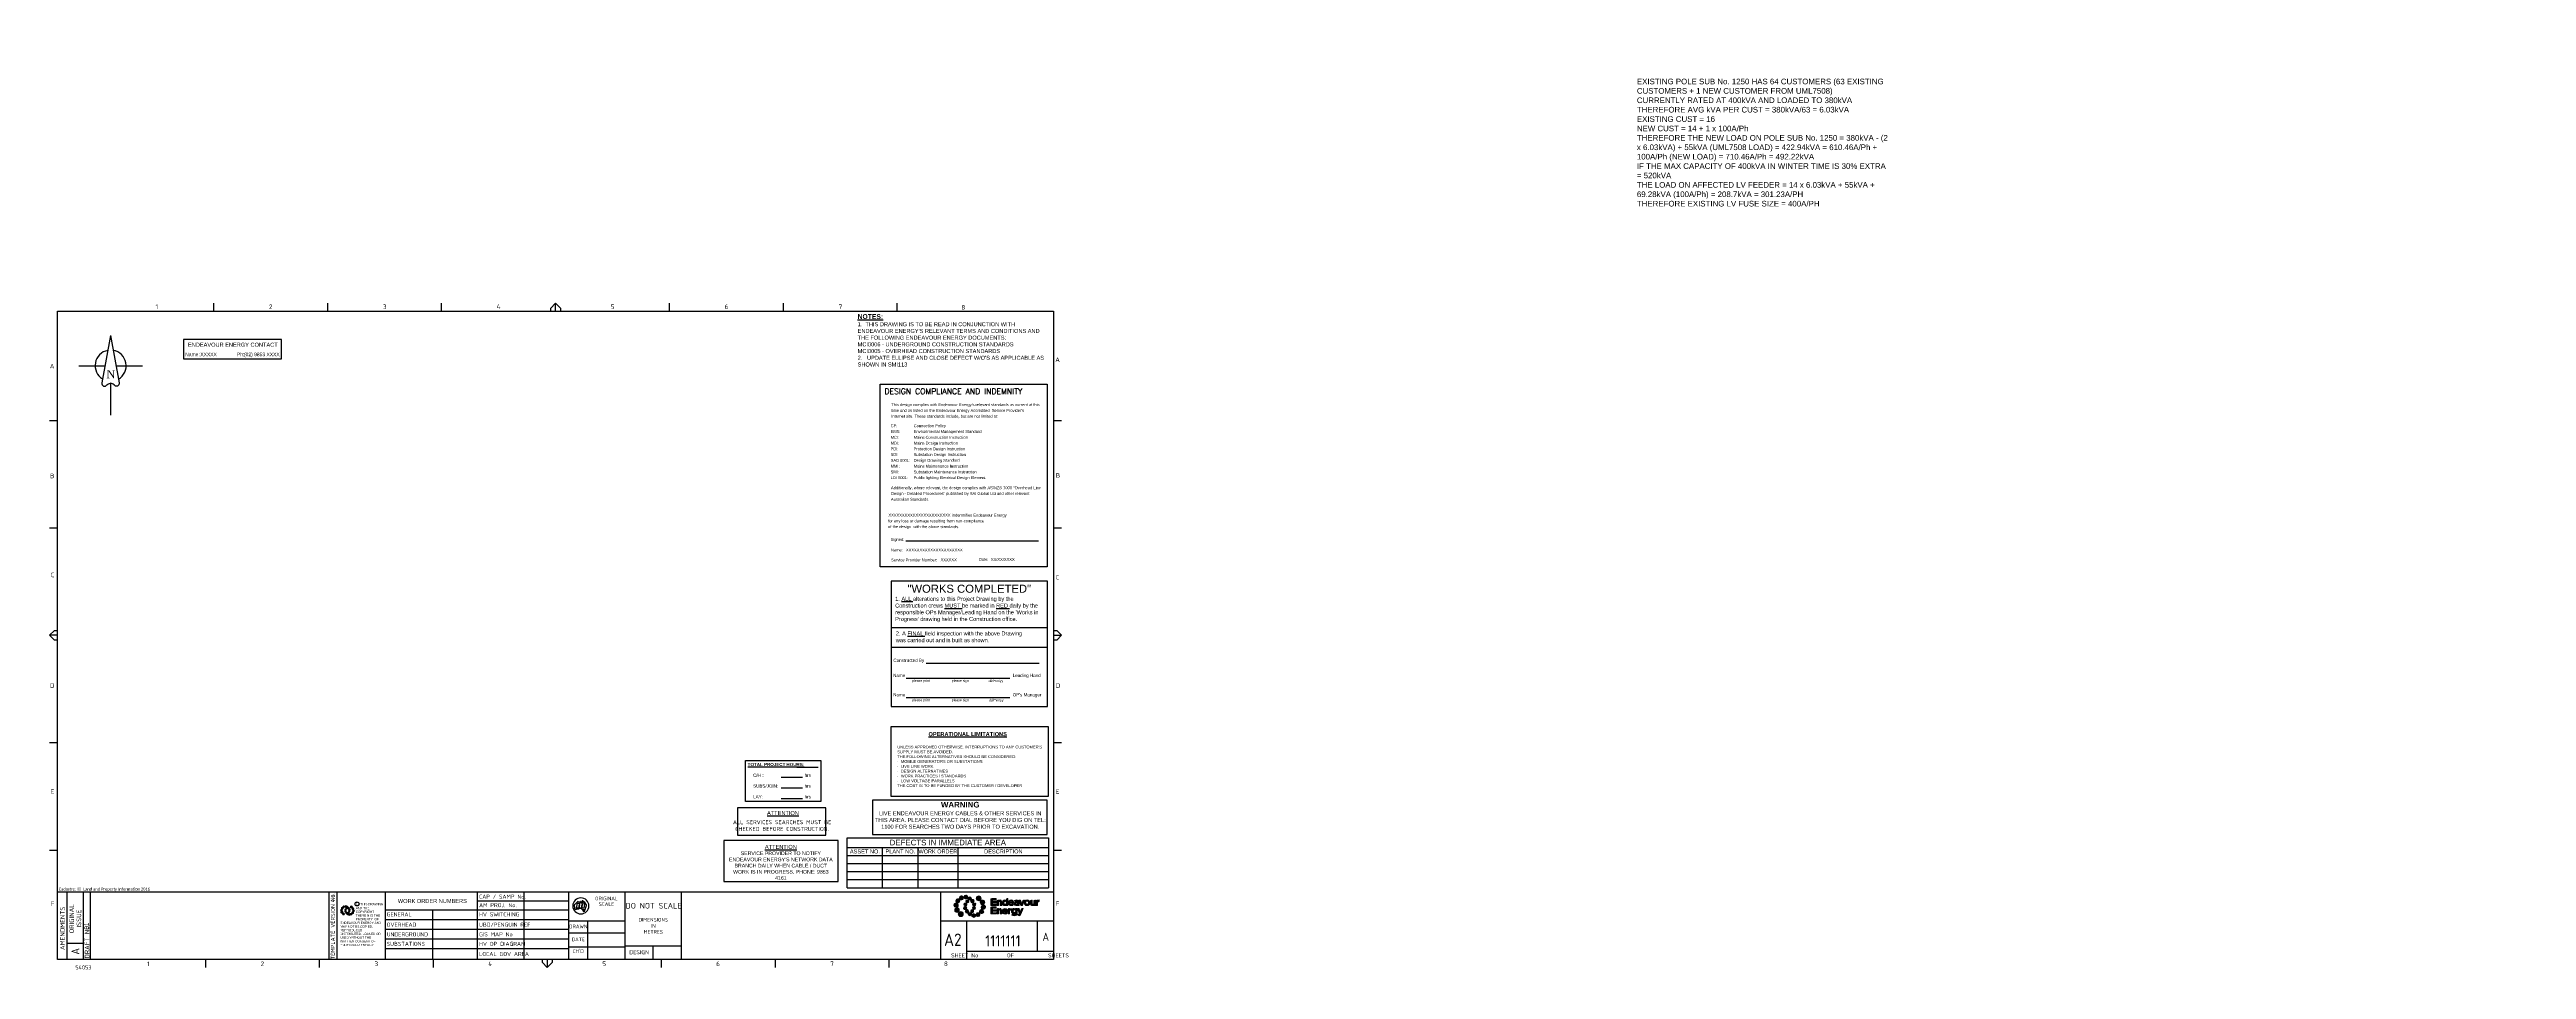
# Paper-space layout 'A2' of a CAD drawing. Header units: metres. Extents: x -21 to 1517, y -1 to 570.
import ezdxf
from ezdxf.enums import TextEntityAlignment as Align

# ---------------------------------------------------------------- set-up
doc = ezdxf.new("R2010")
doc.units = ezdxf.units.M
doc.layers.get('0').update_dxf_attribs({"color": 6})
for name, color, linetype in [('Notes', 7, 'Continuous'), ('Services_SP_NEW_UG', 2, 'Continuous'), ('SupportsUG_SP_EXT', 7, 'Continuous')]:
    doc.layers.add(name, color=color, linetype=linetype)
doc.styles.add('ARIAL', font='arial.ttf', dxfattribs={"height": 2})
doc.styles.add('Elec', font='romand__.ttf')
doc.styles.add('iecISOCP', font='isocp.shx')
doc.styles.add('iecNAME', font='times.ttf')
doc.styles.get("Standard").update_dxf_attribs({"font": 'arial.ttf'})

# ---------------------------------------------------------------- blocks, each defined once
blk = doc.blocks.new('NorthPnt 11(NP11)')
for p, q in [((-19.7, 0), (-3.5, 0)), ((-0.1, -10.9), (-0.1, -30.8)), ((3.3, 0), (19.7, 0))]:
    blk.add_line(p, q)
for points in [[(-0.1, 18.8), (-5.4, -10.7, 0.877048), (-2.3, -11.9, -0.1543), (-0.1, -10.9, 0.090511)], [(-0.1, 18.8), (5.3, -10.7, -0.877048), (2.1, -11.9, 0.1543), (-0.1, -10.9, -0.090511)]]:
    blk.add_lwpolyline(points, format="xyb")
for start, end in [(100.5988, 238.8643), (300.0994, 80.4374)]:
    blk.add_arc((0, 0), 9.64, start, end)
at = {"color": 7, "style": 'iecNAME'}
blk.add_text('N', height=5.02, dxfattribs=at).set_placement((-2.6, -7.8))
blk = doc.blocks.new('Note_Attention')
at = {"layer": 'Notes', "color": 7}
blk.add_lwpolyline([(0, 0), (55, 0), (55, 17), (0, 17)], close=True, dxfattribs=at)
at = {"layer": 'Notes', "color": 7, "char_height": 2.5, "style": 'iecISOCP'}
for s, insert, width, attachment_point in [('{\\C7;ALL SERVICES SEARCHES MUST BE CHECKED BEFORE CONSTRUCTION.}', (27.8, 6), 53, 5), ('{\\fArial|b0|i0|c0|p34;\\LATTENTION}', (28.3, 15), 20.8, 2)]:
    blk.add_mtext(s, dxfattribs=dict(at, insert=insert, width=width, attachment_point=attachment_point))
blk = doc.blocks.new('Note_Warning')
at = {"layer": 'Notes', "color": 0, "linetype": 'Continuous'}
blk.add_lwpolyline([(0, 0), (108.4, 0), (108.4, 21.2), (0, 21.2)], close=True, dxfattribs=at)
at = {"layer": 'Notes', "color": 0, "linetype": 'Continuous', "insert": (54.4, 20.2), "char_height": 3.5, "width": 105.9, "attachment_point": 2, "style": 'iecISOCP'}
blk.add_mtext('{\\fArial|b1|i0|c0|p34;WARNING\\P\\fArial|b0|i0|c0|p34;\\H0.7143x;LIVE ENDEAVOUR ENERGY CABLES & OTHER SERVICES IN THIS AREA. PLEASE CONTACT DIAL BEFORE YOU DIG ON TEL: 1100 FOR SEARCHES TWO DAYS PRIOR TO EXCAVATION.}', dxfattribs=at)
blk = doc.blocks.new('Note_IE Contact')
at = {"linetype": 'ByBlock'}
blk.add_lwpolyline([(0, 0), (60.9, 0), (60.9, 12.1), (0, 12.1)], close=True, dxfattribs=at)
at = {"linetype": 'ByBlock', "style": 'ARIAL'}
for s, p in [('Name:', (1.1, 1.7)), ('Ph:', (33.2, 1.7))]:
    blk.add_text(s, height=2.2, dxfattribs=at).set_placement(p)
at = {"linetype": 'ByBlock', "insert": (30.7, 8.8), "char_height": 2.5, "width": 58.552, "attachment_point": 5, "style": 'ARIAL'}
blk.add_mtext('ENDEAVOUR ENERGY CONTACT', dxfattribs=at)
at = {"linetype": 'ByBlock', "style": 'ARIAL'}
blk.add_attdef('%%UXXXXXXX', (10.5, 1.7), '', height=2.2, dxfattribs=at)
blk.add_attdef('PHONE', text='', height=2.2, dxfattribs=at).set_placement((59.8, 1.7), align=Align.RIGHT)
blk = doc.blocks.new('Note_Project Hours')
at = {"layer": 'Notes'}
blk.add_lwpolyline([(0, 25.4), (46.9, 25.4), (46.9, 0), (0, 0)], close=True, dxfattribs=at)
for points in [[(31.9, 21.3), (45.2, 21.3)], [(22.3, 15.1), (35.4, 15.1)], [(22.3, 8.5), (35.4, 8.5)], [(22.3, 1.8), (35.4, 1.8)]]:
    blk.add_lwpolyline(points, dxfattribs=at)
at = {"layer": 'Notes', "insert": (-3.2, 23.9), "char_height": 2, "width": 55.039, "attachment_point": 1}
blk.add_mtext('{\\fArial|b1|i0|c238|p34;      \\LTOTAL PROJECT HOURS:\\P\\P\\fArial|b0|i0|c238|p34;\\l^IO/H :^I^I^I^Ihrs\\P\\P^ISUBS/JOIN:^I^I^Ihrs\\P\\P\\pi-4,l6,t6;^I^ILAY:   ^I^I^Ihrs}', dxfattribs=at)
blk = doc.blocks.new('Note_Notify Integral')
at = {"layer": 'Notes'}
blk.add_lwpolyline([(0, 0), (71, 0), (71, 25.4), (0, 25.4)], close=True, dxfattribs=at)
at = {"layer": 'Notes', "style": 'iecISOCP'}
for s, insert, char_height, width, attachment_point in [("{\\fArial|b0|i0|c0|p34;SERVICE PROVIDER TO NOTIFY ENDEAVOUR ENERGY'S NETWORK DATA BRANCH DAILY WHEN CABLE / DUCT WORK IS IN PROGRESS. PHONE: 9853 4161}", (35.5, 9.8), 2.3, 66.4, 5), ('{\\fArial|b0|i0|c0|p34;\\LATTENTION}', (35.5, 22.7), 2.5, 16.7, 2)]:
    blk.add_mtext(s, dxfattribs=dict(at, insert=insert, char_height=char_height, width=width, attachment_point=attachment_point))
blk = doc.blocks.new('Note_Defect List')
at = {"layer": 'Notes', "color": 0, "linetype": 'Continuous'}
for p, q in [((0, 31), (125, 31)), ((125, 31), (125, 0)), ((0, 25), (125, 25)), ((0, 20), (125, 20)), ((0, 15), (125, 15)), ((0, 10), (125, 10)), ((0, 5), (125, 5)), ((0, 0), (125, 0))]:
    blk.add_line(p, q, dxfattribs=at)
at = {"layer": 'Notes'}
for p, q in [((0, 0), (0, 31)), ((22, 0), (22, 25)), ((44, 0), (44, 25)), ((69, 0), (69, 25))]:
    blk.add_line(p, q, dxfattribs=at)
at = {"layer": 'Notes', "color": 0, "lineweight": 0}
blk.add_line((58.1, 31), (39.8, 31), dxfattribs=at)
at = {"layer": 'Notes', "color": 0, "linetype": 'Continuous', "attachment_point": 5, "style": 'ARIAL'}
for s, insert, char_height, width in [('ASSET NO.', (11, 22.5), 2.5, 22), ('PLANT NO.', (33, 22.5), 2.5, 22), ('DEFECTS IN IMMEDIATE AREA', (62.5, 28), 3.5, 124.981), ('{\\W0.9;WORK ORDER}', (56.3, 22.5), 2.5, 24.676), ('DESCRIPTION', (97, 22.5), 2.5, 55.981)]:
    blk.add_mtext(s, dxfattribs=dict(at, insert=insert, char_height=char_height, width=width))
blk = doc.blocks.new('Note_Operational Limitations')
at = {"layer": 'Notes', "linetype": 'Continuous', "lineweight": -3}
blk.add_lwpolyline([(0, 43.5), (97.5, 43.5), (97.5, 0), (0, 0)], close=True, dxfattribs=at)
at = {"layer": 'Notes', "linetype": 'Continuous', "lineweight": -3, "insert": (3.7, 40), "char_height": 2.5, "width": 90.8, "attachment_point": 1}
blk.add_mtext("{\\fArial|b1|i0|c0|p34;                 \\C7;   \\LOPERATIONAL LIMITATIONS\\P\\P\\fArial|b0|i0|c0|p34;\\H0.72x;\\lUNLESS APPROVED OTHERWISE, INTERRUPTIONS TO ANY CUSTOMER'S SUPPLY MUST BE AVOIDED.\\PTHE FOLLOWING ALTERNATIVES SHOULD BE CONSIDERED:\\P·  MOBILE GENERATORS OR SUBSTATIONS\\P·  LIVE LINE WORK\\P·  DESIGN ALTERNATIVES\\P·  WORK PRACTICES / STANDARDS\\P·  LOW VOLTAGE PARALLELS\\PTHE COST IS TO BE FUNDED BY THE CUSTOMER / DEVELOPER}", dxfattribs=at)
blk = doc.blocks.new('NOTE_DESIGN-COMPLIANCE')
blk.add_line((16, 16), (98.3, 16))
blk.add_lwpolyline([(0, 113.3), (103.7, 113.3), (103.7, 0), (0, 0)], close=True)
at = {"color": 7, "lineweight": -3, "style": 'Elec'}
blk.add_text('DESIGN COMPLIANCE AND INDEMNITY', height=3.5, dxfattribs=at).set_placement((2.6, 106.1), align=Align.BOTTOM_LEFT)
at = {"color": 7, "lineweight": -3}
for s, p in [('Signed:', (6.5, 17.8)), ('Name:', (6.7, 11.3)), ('Service Provider Number:', (6.8, 5.1)), ('Date: ', (61.3, 5.4))]:
    blk.add_text(s, height=1.79, dxfattribs=at).set_placement(p, align=Align.TOP_LEFT)
at = {"color": 7, "lineweight": -3, "char_height": 1.79, "line_spacing_factor": 1.2}
for s, insert, attachment_point in [("This design complies with Endeavour Energy's relevant standards as current at this \\Ptime and as listed on the Endeavour Energy Accredited  Service Provider's\\PInternet site. These standards include, but are not limited to:", (6.9, 92.2), 7), ('CP:^I^IConnection Policy\\PEMS:^I^IEnvironmental Management Standard\\PMCI:^I^IMains Construction Instruction\\PMDI:^I^IMains Design Instruction\\PPDI:^I^IProtection Design Instruction\\PSDI:^I^ISubstation Design Instruction\\PSAD 0001:^IDesign Drawing Standard\\PMMI:^I^IMains Maintenance Instruction\\PSMI:^I^ISubstation Maintenance Instruction\\PLDI 0001:^IPublic lighting Electrical Design Element ', (6.5, 88.4), 1), ('\\PAdditionally, where relevant, the design complies with AS/NZS 7000 "Overhead Line\\PDesign - Detailed Procedures" published by SAI Global Ltd and other relevant \\PAustralian Standards', (6.7, 53.5), 1), ('                                                         indemnifies Endeavour Energy \\Pfor any loss or damage resulting from non-compliance \\Pof the design  with the above standards.', (4.9, 32.9), 1)]:
    blk.add_mtext(s, dxfattribs=dict(at, insert=insert, attachment_point=attachment_point))
at = {"ltscale": 0.5}
for tag, p in [('COMPANYNAME', (5.1, 31.1)), ('NAME', (16, 9.5)), ('SPN', (37.5, 3.4)), ('DATE', (68.7, 3.6))]:
    blk.add_attdef(tag, p, '', height=1.8, dxfattribs=at)
blk = doc.blocks.new('EE_LOGO_SMALL')
at = {"layer": 'Notes'}
h = blk.add_hatch(color=256, dxfattribs=at)
edge = h.paths.add_edge_path()
edge.add_spline(control_points=[(-8.4, 2), (-9.2, 2), (-9.8, 1.4), (-9.8, 0.7), (-9.9, -0.1), (-9.3, -0.7), (-8.6, -0.8), (-7.8, -0.8), (-7.2, -0.2), (-7.1, 0.5), (-7.1, 1.3), (-7.7, 1.9), (-8.4, 2)], knot_values=[0, 0, 0, 0, 1, 1, 1, 2, 2, 2, 3, 3, 3, 4, 4, 4, 4], degree=3, periodic=0)
h = blk.add_hatch(color=256, dxfattribs=at)
edge = h.paths.add_edge_path()
edge.add_spline(control_points=[(-6.8, 4.5), (-7.4, 4.8), (-8.2, 4.6), (-8.6, 4), (-8.9, 3.4), (-8.7, 2.6), (-8.1, 2.2), (-7.5, 1.9), (-6.7, 2.1), (-6.3, 2.7), (-6, 3.3), (-6.2, 4.1), (-6.8, 4.5)], knot_values=[0, 0, 0, 0, 1, 1, 1, 2, 2, 2, 3, 3, 3, 4, 4, 4, 4], degree=3, periodic=0)
h = blk.add_hatch(color=256, dxfattribs=at)
edge = h.paths.add_edge_path()
edge.add_spline(control_points=[(-4.2, 5.9), (-4.6, 6.5), (-5.3, 6.6), (-5.9, 6.3), (-6.4, 5.9), (-6.6, 5.1), (-6.2, 4.6), (-5.9, 4), (-5.1, 3.8), (-4.6, 4.2), (-4, 4.6), (-3.8, 5.3), (-4.2, 5.9)], knot_values=[0, 0, 0, 0, 1, 1, 1, 2, 2, 2, 3, 3, 3, 4, 4, 4, 4], degree=3, periodic=0)
h = blk.add_hatch(color=256, dxfattribs=at)
edge = h.paths.add_edge_path()
edge.add_spline(control_points=[(-1.3, 5.9), (-1.4, 6.5), (-2, 7), (-2.6, 6.9), (-3.3, 6.9), (-3.7, 6.3), (-3.7, 5.6), (-3.6, 5), (-3, 4.5), (-2.4, 4.6), (-1.7, 4.7), (-1.3, 5.2), (-1.3, 5.9)], knot_values=[0, 0, 0, 0, 1, 1, 1, 2, 2, 2, 3, 3, 3, 4, 4, 4, 4], degree=3, periodic=0)
h = blk.add_hatch(color=256, dxfattribs=at)
edge = h.paths.add_edge_path()
edge.add_spline(control_points=[(-2.5, 2.1), (-3, 2.2), (-3.5, 1.9), (-3.6, 1.3), (-3.7, 0.8), (-3.4, 0.3), (-2.9, 0.2), (-2.4, 0.1), (-1.9, 0.4), (-1.8, 0.9), (-1.7, 1.5), (-2, 2), (-2.5, 2.1)], knot_values=[0, 0, 0, 0, 1, 1, 1, 2, 2, 2, 3, 3, 3, 4, 4, 4, 4], degree=3, periodic=0)
h = blk.add_hatch(color=256, dxfattribs=at)
edge = h.paths.add_edge_path()
edge.add_spline(control_points=[(1, 4.9), (1, 4.3), (0.5, 3.8), (-0.1, 3.8), (-0.7, 3.8), (-1.2, 4.3), (-1.2, 4.9), (-1.2, 5.5), (-0.7, 6), (-0.1, 6), (0.5, 6), (1, 5.5), (1, 4.9)], knot_values=[0, 0, 0, 0, 1, 1, 1, 2, 2, 2, 3, 3, 3, 4, 4, 4, 4], degree=3, periodic=0)
edge = h.paths.add_edge_path()
edge.add_spline(control_points=[(-1.4, 4), (-1.9, 4.1), (-2.4, 3.8), (-2.5, 3.3), (-2.6, 2.7), (-2.3, 2.2), (-1.8, 2.1), (-1.3, 2), (-0.7, 2.3), (-0.6, 2.9), (-0.5, 3.4), (-0.9, 3.9), (-1.4, 4)], knot_values=[0, 0, 0, 0, 1, 1, 1, 2, 2, 2, 3, 3, 3, 4, 4, 4, 4], degree=3, periodic=0)
h = blk.add_hatch(color=256, dxfattribs=at)
edge = h.paths.add_edge_path()
edge.add_spline(control_points=[(2.3, 2.4), (2.8, 2.8), (2.8, 3.4), (2.4, 3.9), (2, 4.3), (1.4, 4.3), (0.9, 3.9), (0.5, 3.6), (0.5, 2.9), (0.9, 2.5), (1.2, 2), (1.9, 2), (2.3, 2.4)], knot_values=[0, 0, 0, 0, 1, 1, 1, 2, 2, 2, 3, 3, 3, 4, 4, 4, 4], degree=3, periodic=0)
edge = h.paths.add_edge_path()
edge.add_spline(control_points=[(1, 4.9), (1, 4.3), (0.5, 3.8), (-0.1, 3.8), (-0.7, 3.8), (-1.2, 4.3), (-1.2, 4.9), (-1.2, 5.5), (-0.7, 6), (-0.1, 6), (0.5, 6), (1, 5.5), (1, 4.9)], knot_values=[0, 0, 0, 0, 1, 1, 1, 2, 2, 2, 3, 3, 3, 4, 4, 4, 4], degree=3, periodic=0)
h = blk.add_hatch(color=256, dxfattribs=at)
edge = h.paths.add_edge_path()
edge.add_spline(control_points=[(1, 4.9), (1, 4.3), (0.5, 3.8), (-0.1, 3.8), (-0.7, 3.8), (-1.2, 4.3), (-1.2, 4.9), (-1.2, 5.5), (-0.7, 6), (-0.1, 6), (0.5, 6), (1, 5.5), (1, 4.9)], knot_values=[0, 0, 0, 0, 1, 1, 1, 2, 2, 2, 3, 3, 3, 4, 4, 4, 4], degree=3, periodic=0)
edge = h.paths.add_edge_path(flags=16)
edge.add_spline(control_points=[(1, 4.9), (1, 4.3), (0.5, 3.8), (-0.1, 3.8), (-0.7, 3.8), (-1.2, 4.3), (-1.2, 4.9), (-1.2, 5.5), (-0.7, 6), (-0.1, 6), (0.5, 6), (1, 5.5), (1, 4.9)], knot_values=[0, 0, 0, 0, 1, 1, 1, 2, 2, 2, 3, 3, 3, 4, 4, 4, 4], degree=3, periodic=0)
h = blk.add_hatch(color=256, dxfattribs=at)
edge = h.paths.add_edge_path()
edge.add_spline(control_points=[(3, 0.2), (3.5, 0.3), (3.8, 0.9), (3.7, 1.4), (3.6, 1.9), (3, 2.3), (2.5, 2.1), (1.9, 2), (1.6, 1.4), (1.8, 0.9), (1.9, 0.4), (2.5, 0.1), (3, 0.2)], knot_values=[0, 0, 0, 0, 1, 1, 1, 2, 2, 2, 3, 3, 3, 4, 4, 4, 4], degree=3, periodic=0)
h = blk.add_hatch(color=256, dxfattribs=at)
edge = h.paths.add_edge_path()
edge.add_spline(control_points=[(7, 4.9), (7, 4), (6.3, 3.4), (5.5, 3.4), (4.6, 3.4), (4, 4), (4, 4.9), (4, 5.7), (4.6, 6.4), (5.5, 6.4), (6.3, 6.4), (7, 5.7), (7, 4.9)], knot_values=[0, 0, 0, 0, 1, 1, 1, 2, 2, 2, 3, 3, 3, 4, 4, 4, 4], degree=3, periodic=0)
h = blk.add_hatch(color=256, dxfattribs=at)
edge = h.paths.add_edge_path()
edge.add_spline(control_points=[(8.4, 1.1), (9.1, 1.5), (9.4, 2.3), (9.1, 3), (8.8, 3.7), (7.9, 4.1), (7.2, 3.8), (6.5, 3.4), (6.2, 2.6), (6.5, 1.9), (6.8, 1.2), (7.7, 0.8), (8.4, 1.1)], knot_values=[0, 0, 0, 0, 1, 1, 1, 2, 2, 2, 3, 3, 3, 4, 4, 4, 4], degree=3, periodic=0)
h = blk.add_hatch(color=256, dxfattribs=at)
edge = h.paths.add_edge_path()
edge.add_spline(control_points=[(8.3, -1.9), (9, -1.9), (9.7, -1.4), (9.7, -0.6), (9.7, 0.1), (9.2, 0.8), (8.4, 0.8), (7.7, 0.8), (7, 0.3), (7, -0.5), (6.9, -1.2), (7.5, -1.9), (8.3, -1.9)], knot_values=[0, 0, 0, 0, 1, 1, 1, 2, 2, 2, 3, 3, 3, 4, 4, 4, 4], degree=3, periodic=0)
h = blk.add_hatch(color=256, dxfattribs=at)
edge = h.paths.add_edge_path()
edge.add_spline(control_points=[(-8.5, -1.1), (-9.2, -1.4), (-9.6, -2.3), (-9.3, -3), (-8.9, -3.7), (-8.1, -4), (-7.4, -3.7), (-6.7, -3.4), (-6.3, -2.5), (-6.6, -1.8), (-7, -1.1), (-7.8, -0.8), (-8.5, -1.1)], knot_values=[0, 0, 0, 0, 1, 1, 1, 2, 2, 2, 3, 3, 3, 4, 4, 4, 4], degree=3, periodic=0)
h = blk.add_hatch(color=256, dxfattribs=at)
edge = h.paths.add_edge_path()
edge.add_spline(control_points=[(-7.1, -4.8), (-7.1, -4), (-6.5, -3.3), (-5.6, -3.3), (-4.8, -3.3), (-4.1, -4), (-4.1, -4.8), (-4.1, -5.7), (-4.8, -6.3), (-5.6, -6.3), (-6.5, -6.3), (-7.1, -5.7), (-7.1, -4.8)], knot_values=[0, 0, 0, 0, 1, 1, 1, 2, 2, 2, 3, 3, 3, 4, 4, 4, 4], degree=3, periodic=0)
h = blk.add_hatch(color=256, dxfattribs=at)
edge = h.paths.add_edge_path()
edge.add_spline(control_points=[(-3.1, -0.2), (-3.7, -0.3), (-4, -0.8), (-3.8, -1.4), (-3.7, -1.9), (-3.2, -2.2), (-2.6, -2.1), (-2.1, -1.9), (-1.8, -1.4), (-1.9, -0.9), (-2.1, -0.3), (-2.6, 0), (-3.1, -0.2)], knot_values=[0, 0, 0, 0, 1, 1, 1, 2, 2, 2, 3, 3, 3, 4, 4, 4, 4], degree=3, periodic=0)
h = blk.add_hatch(color=256, dxfattribs=at)
edge = h.paths.add_edge_path()
edge.add_spline(control_points=[(-2.5, -2.3), (-2.9, -2.7), (-3, -3.4), (-2.6, -3.8), (-2.2, -4.2), (-1.5, -4.3), (-1.1, -3.9), (-0.7, -3.5), (-0.6, -2.8), (-1, -2.4), (-1.4, -2), (-2, -1.9), (-2.5, -2.3)], knot_values=[0, 0, 0, 0, 1, 1, 1, 2, 2, 2, 3, 3, 3, 4, 4, 4, 4], degree=3, periodic=0)
h = blk.add_hatch(color=256, dxfattribs=at)
edge = h.paths.add_edge_path()
edge.add_spline(control_points=[(-1.2, -4.8), (-1.2, -4.2), (-0.7, -3.7), (-0.1, -3.7), (0.5, -3.7), (1, -4.2), (1, -4.8), (1, -5.4), (0.5, -5.9), (-0.1, -5.9), (-0.7, -5.9), (-1.2, -5.4), (-1.2, -4.8)], knot_values=[0, 0, 0, 0, 1, 1, 1, 2, 2, 2, 3, 3, 3, 4, 4, 4, 4], degree=3, periodic=0)
h = blk.add_hatch(color=256, dxfattribs=at)
edge = h.paths.add_edge_path()
edge.add_spline(control_points=[(1.2, -3.9), (1.7, -4.1), (2.2, -3.7), (2.3, -3.2), (2.5, -2.7), (2.1, -2.2), (1.6, -2.1), (1.1, -2), (0.6, -2.3), (0.5, -2.8), (0.4, -3.3), (0.7, -3.8), (1.2, -3.9)], knot_values=[0, 0, 0, 0, 1, 1, 1, 2, 2, 2, 3, 3, 3, 4, 4, 4, 4], degree=3, periodic=0)
h = blk.add_hatch(color=256, dxfattribs=at)
edge = h.paths.add_edge_path()
edge.add_spline(control_points=[(1.2, -5.8), (1.3, -6.5), (1.8, -6.9), (2.5, -6.9), (3.1, -6.8), (3.6, -6.2), (3.5, -5.6), (3.4, -5), (2.9, -4.5), (2.2, -4.6), (1.6, -4.6), (1.1, -5.2), (1.2, -5.8)], knot_values=[0, 0, 0, 0, 1, 1, 1, 2, 2, 2, 3, 3, 3, 4, 4, 4, 4], degree=3, periodic=0)
h = blk.add_hatch(color=256, dxfattribs=at)
edge = h.paths.add_edge_path()
edge.add_spline(control_points=[(2.4, -2), (2.9, -2.1), (3.4, -1.8), (3.5, -1.3), (3.6, -0.8), (3.3, -0.3), (2.8, -0.2), (2.2, -0.1), (1.7, -0.4), (1.6, -0.9), (1.5, -1.4), (1.8, -1.9), (2.4, -2)], knot_values=[0, 0, 0, 0, 1, 1, 1, 2, 2, 2, 3, 3, 3, 4, 4, 4, 4], degree=3, periodic=0)
h = blk.add_hatch(color=256, dxfattribs=at)
edge = h.paths.add_edge_path()
edge.add_spline(control_points=[(4, -5.8), (4.4, -6.4), (5.2, -6.6), (5.7, -6.2), (6.3, -5.8), (6.5, -5.1), (6.1, -4.5), (5.7, -4), (5, -3.8), (4.4, -4.2), (3.8, -4.5), (3.7, -5.3), (4, -5.8)], knot_values=[0, 0, 0, 0, 1, 1, 1, 2, 2, 2, 3, 3, 3, 4, 4, 4, 4], degree=3, periodic=0)
h = blk.add_hatch(color=256, dxfattribs=at)
edge = h.paths.add_edge_path()
edge.add_spline(control_points=[(6.7, -4.4), (7.3, -4.8), (8.1, -4.6), (8.4, -4), (8.8, -3.3), (8.6, -2.6), (8, -2.2), (7.3, -1.8), (6.6, -2.1), (6.2, -2.7), (5.8, -3.3), (6, -4.1), (6.7, -4.4)], knot_values=[0, 0, 0, 0, 1, 1, 1, 2, 2, 2, 3, 3, 3, 4, 4, 4, 4], degree=3, periodic=0)
at = {"layer": 'Notes', "lineweight": 0}
for points in [[(1.8, 2.1), (1.8, 2.1)], [(-2, -2.1), (-2, -2.1)]]:
    blk.add_lwpolyline(points, dxfattribs=at)
for points in [[(-8.4, 2), (-9.2, 2), (-9.8, 1.4), (-9.8, 0.7), (-9.9, -0.1), (-9.3, -0.7), (-8.6, -0.8), (-7.8, -0.8), (-7.2, -0.2), (-7.1, 0.5), (-7.1, 1.3), (-7.7, 1.9), (-8.4, 2)], [(-6.8, 4.5), (-7.4, 4.8), (-8.2, 4.6), (-8.6, 4), (-8.9, 3.4), (-8.7, 2.6), (-8.1, 2.2), (-7.5, 1.9), (-6.7, 2.1), (-6.3, 2.7), (-6, 3.3), (-6.2, 4.1), (-6.8, 4.5)], [(-4.2, 5.9), (-4.6, 6.5), (-5.3, 6.6), (-5.9, 6.3), (-6.4, 5.9), (-6.6, 5.1), (-6.2, 4.6), (-5.9, 4), (-5.1, 3.8), (-4.6, 4.2), (-4, 4.6), (-3.8, 5.3), (-4.2, 5.9)], [(-1.3, 5.9), (-1.4, 6.5), (-2, 7), (-2.6, 6.9), (-3.3, 6.9), (-3.7, 6.3), (-3.7, 5.6), (-3.6, 5), (-3, 4.5), (-2.4, 4.6), (-1.7, 4.7), (-1.3, 5.2), (-1.3, 5.9)], [(-2.5, 2.1), (-3, 2.2), (-3.5, 1.9), (-3.6, 1.3), (-3.7, 0.8), (-3.4, 0.3), (-2.9, 0.2), (-2.4, 0.1), (-1.9, 0.4), (-1.8, 0.9), (-1.7, 1.5), (-2, 2), (-2.5, 2.1)], [(-1.4, 4), (-1.9, 4.1), (-2.4, 3.8), (-2.5, 3.3), (-2.6, 2.7), (-2.3, 2.2), (-1.8, 2.1), (-1.3, 2), (-0.7, 2.3), (-0.6, 2.9), (-0.5, 3.4), (-0.9, 3.9), (-1.4, 4)], [(1, 4.9), (1, 4.3), (0.5, 3.8), (-0.1, 3.8), (-0.7, 3.8), (-1.2, 4.3), (-1.2, 4.9), (-1.2, 5.5), (-0.7, 6), (-0.1, 6), (0.5, 6), (1, 5.5), (1, 4.9)], [(1, 4.9), (1, 4.3), (0.5, 3.8), (-0.1, 3.8), (-0.7, 3.8), (-1.2, 4.3), (-1.2, 4.9), (-1.2, 5.5), (-0.7, 6), (-0.1, 6), (0.5, 6), (1, 5.5), (1, 4.9)], [(2.3, 2.4), (2.8, 2.8), (2.8, 3.4), (2.4, 3.9), (2, 4.3), (1.4, 4.3), (0.9, 3.9), (0.5, 3.6), (0.5, 2.9), (0.9, 2.5), (1.2, 2), (1.9, 2), (2.3, 2.4)], [(3, 0.2), (3.5, 0.3), (3.8, 0.9), (3.7, 1.4), (3.6, 1.9), (3, 2.3), (2.5, 2.1), (1.9, 2), (1.6, 1.4), (1.8, 0.9), (1.9, 0.4), (2.5, 0.1), (3, 0.2)], [(7, 4.9), (7, 4), (6.3, 3.4), (5.5, 3.4), (4.6, 3.4), (4, 4), (4, 4.9), (4, 5.7), (4.6, 6.4), (5.5, 6.4), (6.3, 6.4), (7, 5.7), (7, 4.9)], [(8.4, 1.1), (9.1, 1.5), (9.4, 2.3), (9.1, 3), (8.8, 3.7), (7.9, 4.1), (7.2, 3.8), (6.5, 3.4), (6.2, 2.6), (6.5, 1.9), (6.8, 1.2), (7.7, 0.8), (8.4, 1.1)], [(8.3, -1.9), (9, -1.9), (9.7, -1.4), (9.7, -0.6), (9.7, 0.1), (9.2, 0.8), (8.4, 0.8), (7.7, 0.8), (7, 0.3), (7, -0.5), (6.9, -1.2), (7.5, -1.9), (8.3, -1.9)], [(-8.5, -1.1), (-9.2, -1.4), (-9.6, -2.3), (-9.3, -3), (-8.9, -3.7), (-8.1, -4), (-7.4, -3.7), (-6.7, -3.4), (-6.3, -2.5), (-6.6, -1.8), (-7, -1.1), (-7.8, -0.8), (-8.5, -1.1)], [(-7.1, -4.8), (-7.1, -4), (-6.5, -3.3), (-5.6, -3.3), (-4.8, -3.3), (-4.1, -4), (-4.1, -4.8), (-4.1, -5.7), (-4.8, -6.3), (-5.6, -6.3), (-6.5, -6.3), (-7.1, -5.7), (-7.1, -4.8)], [(-3.1, -0.2), (-3.7, -0.3), (-4, -0.8), (-3.8, -1.4), (-3.7, -1.9), (-3.2, -2.2), (-2.6, -2.1), (-2.1, -1.9), (-1.8, -1.4), (-1.9, -0.9), (-2.1, -0.3), (-2.6, 0), (-3.1, -0.2)], [(-2.5, -2.3), (-2.9, -2.7), (-3, -3.4), (-2.6, -3.8), (-2.2, -4.2), (-1.5, -4.3), (-1.1, -3.9), (-0.7, -3.5), (-0.6, -2.8), (-1, -2.4), (-1.4, -2), (-2, -1.9), (-2.5, -2.3)], [(-1.2, -4.8), (-1.2, -4.2), (-0.7, -3.7), (-0.1, -3.7), (0.5, -3.7), (1, -4.2), (1, -4.8), (1, -5.4), (0.5, -5.9), (-0.1, -5.9), (-0.7, -5.9), (-1.2, -5.4), (-1.2, -4.8)], [(1.2, -3.9), (1.7, -4.1), (2.2, -3.7), (2.3, -3.2), (2.5, -2.7), (2.1, -2.2), (1.6, -2.1), (1.1, -2), (0.6, -2.3), (0.5, -2.8), (0.4, -3.3), (0.7, -3.8), (1.2, -3.9)], [(1.2, -5.8), (1.3, -6.5), (1.8, -6.9), (2.5, -6.9), (3.1, -6.8), (3.6, -6.2), (3.5, -5.6), (3.4, -5), (2.9, -4.5), (2.2, -4.6), (1.6, -4.6), (1.1, -5.2), (1.2, -5.8)], [(2.4, -2), (2.9, -2.1), (3.4, -1.8), (3.5, -1.3), (3.6, -0.8), (3.3, -0.3), (2.8, -0.2), (2.2, -0.1), (1.7, -0.4), (1.6, -0.9), (1.5, -1.4), (1.8, -1.9), (2.4, -2)], [(4, -5.8), (4.4, -6.4), (5.2, -6.6), (5.7, -6.2), (6.3, -5.8), (6.5, -5.1), (6.1, -4.5), (5.7, -4), (5, -3.8), (4.4, -4.2), (3.8, -4.5), (3.7, -5.3), (4, -5.8)], [(6.7, -4.4), (7.3, -4.8), (8.1, -4.6), (8.4, -4), (8.8, -3.3), (8.6, -2.6), (8, -2.2), (7.3, -1.8), (6.6, -2.1), (6.2, -2.7), (5.8, -3.3), (6, -4.1), (6.7, -4.4)]]:
    blk.add_open_spline(points, degree=3, knots=[0, 0, 0, 0, 1, 1, 1, 2, 2, 2, 3, 3, 3, 4, 4, 4, 4], dxfattribs=at)
blk = doc.blocks.new('EE_COPYRIGHT_A2')
at = {"layer": 'Notes'}
blk.add_circle((9.5, -0.8), 1.15, dxfattribs=at)
at = {"xscale": 0.4, "yscale": 0.4, "zscale": 0.4}
blk.add_blockref('EE_LOGO_SMALL', (4.1, -4.5), dxfattribs=at)
at = {"layer": 'Notes', "insert": (0, 0), "char_height": 1.25, "width": 24.121, "attachment_point": 1, "style": 'ARIAL'}
blk.add_mtext('\\pt8.75;               ^I{\\H1.2x;C } THIS DRAWING\\P\\pi-8.75,l8.75,t8.75,20;       ^IAND THE ^I\\P\\pi0,t8.75;COPYRIGHT\\P\\pi-8.75,t1.25,8.75;^I^ITHEREIN IS THE PROPERTY  OF \\P\\pi0,l0,t1.25;ENDEAVOUR ENERGY AND MAY NOT BE COPIED, REPRODUCED, DISTRIBUTED, LOANED OR USED WITHOUT THE WRITTEN CONSENT OF ENDEAVOUR ENERGY', dxfattribs=at)
blk = doc.blocks.new('EE_LOGO')
h = blk.add_hatch(color=7)
edge = h.paths.add_edge_path()
edge.add_spline(control_points=[(-25.3, 1.9), (-26.1, 2), (-26.7, 1.4), (-26.8, 0.7), (-26.8, -0.1), (-26.2, -0.7), (-25.5, -0.8), (-24.7, -0.8), (-24.1, -0.2), (-24.1, 0.5), (-24, 1.3), (-24.6, 1.9), (-25.3, 1.9)], knot_values=[0, 0, 0, 0, 1, 1, 1, 2, 2, 2, 3, 3, 3, 4, 4, 4, 4], degree=3, periodic=0)
h = blk.add_hatch(color=7)
edge = h.paths.add_edge_path()
edge.add_spline(control_points=[(-23.7, 4.5), (-24.3, 4.8), (-25.1, 4.6), (-25.5, 4), (-25.8, 3.4), (-25.6, 2.6), (-25, 2.2), (-24.4, 1.9), (-23.6, 2.1), (-23.3, 2.7), (-22.9, 3.3), (-23.1, 4.1), (-23.7, 4.5)], knot_values=[0, 0, 0, 0, 1, 1, 1, 2, 2, 2, 3, 3, 3, 4, 4, 4, 4], degree=3, periodic=0)
h = blk.add_hatch(color=7)
edge = h.paths.add_edge_path()
edge.add_spline(control_points=[(-21.1, 5.9), (-21.5, 6.4), (-22.2, 6.6), (-22.8, 6.2), (-23.4, 5.9), (-23.5, 5.1), (-23.2, 4.5), (-22.8, 4), (-22.1, 3.8), (-21.5, 4.2), (-20.9, 4.5), (-20.7, 5.3), (-21.1, 5.9)], knot_values=[0, 0, 0, 0, 1, 1, 1, 2, 2, 2, 3, 3, 3, 4, 4, 4, 4], degree=3, periodic=0)
h = blk.add_hatch(color=7)
edge = h.paths.add_edge_path()
edge.add_spline(control_points=[(-19.4, 2.1), (-19.9, 2.2), (-20.4, 1.8), (-20.6, 1.3), (-20.7, 0.8), (-20.3, 0.3), (-19.8, 0.2), (-19.3, 0.1), (-18.8, 0.4), (-18.7, 0.9), (-18.6, 1.4), (-18.9, 1.9), (-19.4, 2.1)], knot_values=[0, 0, 0, 0, 1, 1, 1, 2, 2, 2, 3, 3, 3, 4, 4, 4, 4], degree=3, periodic=0)
h = blk.add_hatch(color=7)
edge = h.paths.add_edge_path()
edge.add_spline(control_points=[(-18.3, 5.9), (-18.3, 6.5), (-18.9, 7), (-19.5, 6.9), (-20.2, 6.8), (-20.6, 6.3), (-20.6, 5.6), (-20.5, 5), (-20, 4.5), (-19.3, 4.6), (-18.7, 4.7), (-18.2, 5.2), (-18.3, 5.9)], knot_values=[0, 0, 0, 0, 1, 1, 1, 2, 2, 2, 3, 3, 3, 4, 4, 4, 4], degree=3, periodic=0)
h = blk.add_hatch(color=7)
edge = h.paths.add_edge_path()
edge.add_spline(control_points=[(-15.9, 4.9), (-15.9, 4.3), (-16.4, 3.8), (-17, 3.8), (-17.6, 3.8), (-18.1, 4.3), (-18.1, 4.9), (-18.1, 5.5), (-17.6, 5.9), (-17, 5.9), (-16.4, 5.9), (-15.9, 5.5), (-15.9, 4.9)], knot_values=[0, 0, 0, 0, 1, 1, 1, 2, 2, 2, 3, 3, 3, 4, 4, 4, 4], degree=3, periodic=0)
edge = h.paths.add_edge_path()
edge.add_spline(control_points=[(-18.3, 4), (-18.8, 4.1), (-19.3, 3.8), (-19.4, 3.2), (-19.5, 2.7), (-19.2, 2.2), (-18.7, 2.1), (-18.2, 2), (-17.7, 2.3), (-17.6, 2.8), (-17.5, 3.4), (-17.8, 3.9), (-18.3, 4)], knot_values=[0, 0, 0, 0, 1, 1, 1, 2, 2, 2, 3, 3, 3, 4, 4, 4, 4], degree=3, periodic=0)
h = blk.add_hatch(color=7)
edge = h.paths.add_edge_path()
edge.add_spline(control_points=[(-14.6, 2.4), (-14.2, 2.7), (-14.1, 3.4), (-14.5, 3.8), (-14.9, 4.3), (-15.6, 4.3), (-16, 3.9), (-16.4, 3.5), (-16.5, 2.9), (-16.1, 2.4), (-15.7, 2), (-15, 2), (-14.6, 2.4)], knot_values=[0, 0, 0, 0, 1, 1, 1, 2, 2, 2, 3, 3, 3, 4, 4, 4, 4], degree=3, periodic=0)
edge = h.paths.add_edge_path()
edge.add_spline(control_points=[(-15.9, 4.9), (-15.9, 4.3), (-16.4, 3.8), (-17, 3.8), (-17.6, 3.8), (-18.1, 4.3), (-18.1, 4.9), (-18.1, 5.5), (-17.6, 5.9), (-17, 5.9), (-16.4, 5.9), (-15.9, 5.5), (-15.9, 4.9)], knot_values=[0, 0, 0, 0, 1, 1, 1, 2, 2, 2, 3, 3, 3, 4, 4, 4, 4], degree=3, periodic=0)
h = blk.add_hatch(color=7)
edge = h.paths.add_edge_path()
edge.add_spline(control_points=[(-15.9, 4.9), (-15.9, 4.3), (-16.4, 3.8), (-17, 3.8), (-17.6, 3.8), (-18.1, 4.3), (-18.1, 4.9), (-18.1, 5.5), (-17.6, 5.9), (-17, 5.9), (-16.4, 5.9), (-15.9, 5.5), (-15.9, 4.9)], knot_values=[0, 0, 0, 0, 1, 1, 1, 2, 2, 2, 3, 3, 3, 4, 4, 4, 4], degree=3, periodic=0)
edge = h.paths.add_edge_path(flags=16)
edge.add_spline(control_points=[(-15.9, 4.9), (-15.9, 4.3), (-16.4, 3.8), (-17, 3.8), (-17.6, 3.8), (-18.1, 4.3), (-18.1, 4.9), (-18.1, 5.5), (-17.6, 5.9), (-17, 5.9), (-16.4, 5.9), (-15.9, 5.5), (-15.9, 4.9)], knot_values=[0, 0, 0, 0, 1, 1, 1, 2, 2, 2, 3, 3, 3, 4, 4, 4, 4], degree=3, periodic=0)
h = blk.add_hatch(color=7)
edge = h.paths.add_edge_path()
edge.add_spline(control_points=[(-13.9, 0.2), (-13.4, 0.3), (-13.1, 0.9), (-13.2, 1.4), (-13.4, 1.9), (-13.9, 2.2), (-14.4, 2.1), (-15, 2), (-15.3, 1.4), (-15.2, 0.9), (-15, 0.4), (-14.5, 0), (-13.9, 0.2)], knot_values=[0, 0, 0, 0, 1, 1, 1, 2, 2, 2, 3, 3, 3, 4, 4, 4, 4], degree=3, periodic=0)
h = blk.add_hatch(color=7)
edge = h.paths.add_edge_path()
edge.add_spline(control_points=[(-9.9, 4.9), (-9.9, 4), (-10.6, 3.4), (-11.4, 3.4), (-12.3, 3.4), (-13, 4), (-13, 4.9), (-13, 5.7), (-12.3, 6.4), (-11.4, 6.4), (-10.6, 6.4), (-9.9, 5.7), (-9.9, 4.9)], knot_values=[0, 0, 0, 0, 1, 1, 1, 2, 2, 2, 3, 3, 3, 4, 4, 4, 4], degree=3, periodic=0)
h = blk.add_hatch(color=7)
edge = h.paths.add_edge_path()
edge.add_spline(control_points=[(-8.6, 1.1), (-7.8, 1.4), (-7.5, 2.3), (-7.8, 3), (-8.1, 3.7), (-9, 4.1), (-9.7, 3.7), (-10.4, 3.4), (-10.7, 2.6), (-10.4, 1.9), (-10.1, 1.1), (-9.3, 0.8), (-8.6, 1.1)], knot_values=[0, 0, 0, 0, 1, 1, 1, 2, 2, 2, 3, 3, 3, 4, 4, 4, 4], degree=3, periodic=0)
h = blk.add_hatch(color=7)
edge = h.paths.add_edge_path()
edge.add_spline(control_points=[(-8.7, -1.9), (-7.9, -2), (-7.3, -1.4), (-7.2, -0.6), (-7.2, 0.1), (-7.8, 0.7), (-8.5, 0.8), (-9.3, 0.8), (-9.9, 0.3), (-9.9, -0.5), (-10, -1.2), (-9.4, -1.9), (-8.7, -1.9)], knot_values=[0, 0, 0, 0, 1, 1, 1, 2, 2, 2, 3, 3, 3, 4, 4, 4, 4], degree=3, periodic=0)
h = blk.add_hatch(color=7)
edge = h.paths.add_edge_path()
edge.add_spline(control_points=[(-3.9, 0.4), (-3.9, 0.4), (-3.9, 4.3), (-3.9, 4.3), (-3.9, 4.3), (-3.9, 4.9), (-3.3, 4.9), (-2.7, 4.9), (-0.5, 4.9), (-0.5, 4.9), (-0.5, 4.9), (-0.5, 4), (-0.5, 4), (-0.5, 4), (-2.9, 4), (-2.9, 4), (-2.9, 4), (-2.9, 3.1), (-2.9, 3.1), (-2.9, 3.1), (-0.8, 3.1), (-0.8, 3.1), (-0.8, 3.1), (-0.8, 2.2), (-0.8, 2.2), (-0.8, 2.2), (-2.9, 2.2), (-2.9, 2.2), (-2.9, 2.2), (-2.9, 1.3), (-2.9, 1.3), (-2.9, 1.3), (-0.5, 1.3), (-0.5, 1.3), (-0.5, 1.3), (-0.5, 0.4), (-0.5, 0.4), (-0.5, 0.4), (-3.9, 0.4), (-3.9, 0.4)], knot_values=[0, 0, 0, 0, 1, 1, 1, 2, 2, 2, 3, 3, 3, 4, 4, 4, 5, 5, 5, 6, 6, 6, 7, 7, 7, 8, 8, 8, 9, 9, 9, 10, 10, 10, 11, 11, 11, 12, 12, 12, 13, 13, 13, 13], degree=3, periodic=0)
h = blk.add_hatch(color=7)
edge = h.paths.add_edge_path()
edge.add_spline(control_points=[(1.9, 0.4), (1.9, 0.4), (1.9, 2.3), (1.9, 2.3), (1.9, 2.8), (1.7, 3), (1.4, 3), (1, 3), (0.8, 2.8), (0.8, 2.3), (0.8, 2.3), (0.8, 0.4), (0.8, 0.4), (0.8, 0.4), (-0.2, 0.4), (-0.2, 0.4), (-0.2, 0.4), (-0.2, 3.2), (-0.2, 3.3), (-0.2, 3.3), (-0.2, 3.8), (0.4, 3.8), (0.8, 3.8), (0.8, 3.8), (0.8, 3.8), (0.8, 3.8), (0.8, 3.3), (0.8, 3.3), (1, 3.6), (1.3, 3.9), (1.8, 3.9), (2.5, 3.9), (2.9, 3.4), (2.9, 2.6), (2.9, 2.6), (2.9, 0.4), (2.9, 0.4), (2.9, 0.4), (1.9, 0.4), (1.9, 0.4)], knot_values=[0, 0, 0, 0, 1, 1, 1, 2, 2, 2, 3, 3, 3, 4, 4, 4, 5, 5, 5, 6, 6, 6, 7, 7, 7, 8, 8, 8, 9, 9, 9, 10, 10, 10, 11, 11, 11, 12, 12, 12, 13, 13, 13, 13], degree=3, periodic=0)
h = blk.add_hatch(color=7)
edge = h.paths.add_edge_path(flags=16)
edge.add_spline(control_points=[(5.8, 2.1), (5.8, 2.7), (5.4, 3.1), (5, 3.1), (4.5, 3.1), (4.2, 2.7), (4.2, 2.1), (4.2, 2.1), (4.2, 2.1), (4.2, 2.1), (4.2, 1.6), (4.5, 1.2), (5, 1.2), (5.4, 1.2), (5.8, 1.6), (5.8, 2.1), (5.8, 2.1), (5.8, 2.1), (5.8, 2.1)], knot_values=[0, 0, 0, 0, 1, 1, 1, 2, 2, 2, 3, 3, 3, 4, 4, 4, 5, 5, 5, 6, 6, 6, 6], degree=3, periodic=0)
edge = h.paths.add_edge_path()
edge.add_spline(control_points=[(5.8, 0.4), (5.8, 0.4), (5.8, 0.9), (5.8, 0.9), (5.6, 0.6), (5.2, 0.4), (4.7, 0.4), (3.9, 0.4), (3.2, 1), (3.2, 2.1), (3.2, 2.1), (3.2, 2.1), (3.2, 2.1), (3.2, 3.3), (3.9, 3.9), (4.7, 3.9), (5.2, 3.9), (5.6, 3.6), (5.8, 3.4), (5.8, 3.4), (5.8, 4.3), (5.8, 4.3), (5.8, 4.3), (5.8, 4.9), (6.3, 4.9), (6.7, 4.9), (6.7, 4.9), (6.7, 4.9), (6.7, 4.9), (6.7, 0.4), (6.7, 0.4), (6.7, 0.4), (5.8, 0.4), (5.8, 0.4)], knot_values=[0, 0, 0, 0, 1, 1, 1, 2, 2, 2, 3, 3, 3, 4, 4, 4, 5, 5, 5, 6, 6, 6, 7, 7, 7, 8, 8, 8, 9, 9, 9, 10, 10, 10, 11, 11, 11, 11], degree=3, periodic=0)
h = blk.add_hatch(color=7)
edge = h.paths.add_edge_path()
edge.add_spline(control_points=[(8.7, 3.9), (7.7, 3.9), (7, 3.1), (7, 2.1), (7, 2.1), (7, 2.1), (7, 2.1), (7, 1.1), (7.8, 0.4), (8.8, 0.4), (9.4, 0.4), (9.8, 0.6), (10.2, 1), (10.2, 1), (9.6, 1.5), (9.6, 1.5), (9.4, 1.2), (9.1, 1.1), (8.8, 1.1), (8.3, 1.1), (8, 1.5), (8, 1.9), (7.9, 2.2), (7.9, 2.3), (8, 2.4), (8, 2.8), (8.3, 3.1), (8.7, 3.1), (9.1, 3.1), (9.3, 2.8), (9.4, 2.4), (9.4, 2.4), (8.1, 2.4), (8.1, 2.4), (8.1, 2.4), (8.1, 1.8), (8.6, 1.8), (9.2, 1.8), (10.3, 1.8), (10.3, 1.8), (10.3, 1.9), (10.3, 1.9), (10.3, 2), (10.3, 2), (10.3, 2.1), (10.3, 2.1), (10.3, 3), (9.8, 3.9), (8.7, 3.9)], knot_values=[0, 0, 0, 0, 1, 1, 1, 2, 2, 2, 3, 3, 3, 4, 4, 4, 5, 5, 5, 6, 6, 6, 7, 7, 7, 8, 8, 8, 9, 9, 9, 10, 10, 10, 11, 11, 11, 12, 12, 12, 13, 13, 13, 14, 14, 14, 15, 15, 15, 16, 16, 16, 16], degree=3, periodic=0)
h = blk.add_hatch(color=7)
edge = h.paths.add_edge_path(flags=16)
edge.add_spline(control_points=[(12.7, 1.8), (12.5, 1.9), (12.3, 1.9), (12.1, 1.9), (11.7, 1.9), (11.4, 1.8), (11.4, 1.5), (11.4, 1.5), (11.4, 1.5), (11.4, 1.5), (11.4, 1.2), (11.6, 1), (11.9, 1), (12.4, 1), (12.7, 1.3), (12.7, 1.6), (12.7, 1.6), (12.7, 1.8), (12.7, 1.8)], knot_values=[0, 0, 0, 0, 1, 1, 1, 2, 2, 2, 3, 3, 3, 4, 4, 4, 5, 5, 5, 6, 6, 6, 6], degree=3, periodic=0)
edge = h.paths.add_edge_path()
edge.add_spline(control_points=[(12.7, 0.4), (12.7, 0.4), (12.7, 0.8), (12.7, 0.8), (12.4, 0.5), (12.1, 0.4), (11.7, 0.4), (11, 0.4), (10.5, 0.7), (10.5, 1.4), (10.5, 1.4), (10.5, 1.4), (10.5, 1.4), (10.5, 2.2), (11.1, 2.5), (11.9, 2.5), (12.2, 2.5), (12.4, 2.4), (12.7, 2.4), (12.7, 2.4), (12.7, 2.4), (12.7, 2.4), (12.7, 2.8), (12.4, 3.1), (12, 3.1), (11.6, 3.1), (11.3, 3), (11, 2.9), (11, 2.9), (10.8, 3.6), (10.8, 3.6), (11.2, 3.8), (11.5, 3.9), (12.1, 3.9), (13.1, 3.9), (13.6, 3.3), (13.6, 2.4), (13.6, 2.4), (13.6, 0.4), (13.6, 0.4), (13.6, 0.4), (12.7, 0.4), (12.7, 0.4)], knot_values=[0, 0, 0, 0, 1, 1, 1, 2, 2, 2, 3, 3, 3, 4, 4, 4, 5, 5, 5, 6, 6, 6, 7, 7, 7, 8, 8, 8, 9, 9, 9, 10, 10, 10, 11, 11, 11, 12, 12, 12, 13, 13, 13, 14, 14, 14, 14], degree=3, periodic=0)
h = blk.add_hatch(color=7)
edge = h.paths.add_edge_path()
edge.add_spline(control_points=[(15.7, 0.4), (15.7, 0.4), (14.8, 0.4), (14.8, 0.4), (14.8, 0.4), (13.5, 3.8), (13.5, 3.8), (13.5, 3.8), (14.5, 3.8), (14.5, 3.8), (14.5, 3.8), (15.3, 1.6), (15.3, 1.6), (15.3, 1.6), (15.9, 3.3), (15.9, 3.3), (15.9, 3.3), (16, 3.8), (16.4, 3.8), (16.8, 3.8), (17, 3.8), (17, 3.8), (17, 3.8), (15.7, 0.4), (15.7, 0.4)], knot_values=[0, 0, 0, 0, 1, 1, 1, 2, 2, 2, 3, 3, 3, 4, 4, 4, 5, 5, 5, 6, 6, 6, 7, 7, 7, 8, 8, 8, 8], degree=3, periodic=0)
h = blk.add_hatch(color=7)
edge = h.paths.add_edge_path(flags=16)
edge.add_spline(control_points=[(19.5, 2.2), (19.5, 2.7), (19.2, 3.1), (18.6, 3.1), (18.1, 3.1), (17.7, 2.7), (17.7, 2.2), (17.7, 2.2), (17.7, 2.2), (17.7, 2.2), (17.7, 1.7), (18.1, 1.2), (18.6, 1.2), (19.2, 1.2), (19.5, 1.6), (19.5, 2.1), (19.5, 2.1), (19.5, 2.2), (19.5, 2.2)], knot_values=[0, 0, 0, 0, 1, 1, 1, 2, 2, 2, 3, 3, 3, 4, 4, 4, 5, 5, 5, 6, 6, 6, 6], degree=3, periodic=0)
edge = h.paths.add_edge_path()
edge.add_spline(control_points=[(18.6, 0.4), (17.6, 0.4), (16.8, 1.2), (16.8, 2.1), (16.8, 2.1), (16.8, 2.2), (16.8, 2.2), (16.8, 3.1), (17.6, 3.9), (18.6, 3.9), (19.7, 3.9), (20.5, 3.1), (20.5, 2.2), (20.5, 2.2), (20.5, 2.2), (20.5, 2.2), (20.5, 1.2), (19.7, 0.4), (18.6, 0.4)], knot_values=[0, 0, 0, 0, 1, 1, 1, 2, 2, 2, 3, 3, 3, 4, 4, 4, 5, 5, 5, 6, 6, 6, 6], degree=3, periodic=0)
h = blk.add_hatch(color=7)
edge = h.paths.add_edge_path()
edge.add_spline(control_points=[(22.9, 0.4), (22.9, 0.4), (22.9, 0.9), (22.9, 0.9), (22.6, 0.6), (22.4, 0.4), (21.9, 0.4), (21.1, 0.4), (20.7, 0.9), (20.7, 1.6), (20.7, 1.6), (20.7, 3.2), (20.7, 3.3), (20.7, 3.3), (20.7, 3.8), (21.3, 3.8), (21.7, 3.8), (21.7, 3.8), (21.7, 3.8), (21.7, 3.8), (21.7, 1.9), (21.7, 1.9), (21.7, 1.5), (21.9, 1.2), (22.3, 1.2), (22.6, 1.2), (22.9, 1.5), (22.9, 1.9), (22.9, 1.9), (22.9, 3.2), (22.9, 3.3), (22.9, 3.3), (22.9, 3.8), (23.4, 3.8), (23.8, 3.8), (23.8, 3.8), (23.8, 3.8), (23.8, 3.8), (23.8, 0.4), (23.8, 0.4), (23.8, 0.4), (22.9, 0.4), (22.9, 0.4)], knot_values=[0, 0, 0, 0, 1, 1, 1, 2, 2, 2, 3, 3, 3, 4, 4, 4, 5, 5, 5, 6, 6, 6, 7, 7, 7, 8, 8, 8, 9, 9, 9, 10, 10, 10, 11, 11, 11, 12, 12, 12, 13, 13, 13, 14, 14, 14, 14], degree=3, periodic=0)
h = blk.add_hatch(color=7)
edge = h.paths.add_edge_path()
edge.add_spline(control_points=[(26.1, 2.9), (25.5, 2.9), (25.1, 2.5), (25.1, 1.7), (25.1, 1.7), (25.1, 0.4), (25.1, 0.4), (25.1, 0.4), (24.1, 0.4), (24.1, 0.4), (24.1, 0.4), (24.1, 3.2), (24.1, 3.3), (24.1, 3.3), (24.1, 3.8), (24.7, 3.8), (25.2, 3.8), (25.1, 3.8), (25.1, 3.8), (25.1, 3.8), (25.1, 3.1), (25.1, 3.1), (25.3, 3.6), (25.6, 3.9), (26.1, 3.9), (26.1, 3.9), (26.1, 2.9), (26.1, 2.9), (26.1, 2.9), (26.1, 2.9), (26.1, 2.9)], knot_values=[0, 0, 0, 0, 1, 1, 1, 2, 2, 2, 3, 3, 3, 4, 4, 4, 5, 5, 5, 6, 6, 6, 7, 7, 7, 8, 8, 8, 9, 9, 9, 10, 10, 10, 10], degree=3, periodic=0)
h = blk.add_hatch(color=7)
edge = h.paths.add_edge_path()
edge.add_spline(control_points=[(-25.4, -1.1), (-26.2, -1.4), (-26.5, -2.3), (-26.2, -3), (-25.9, -3.7), (-25, -4), (-24.3, -3.7), (-23.6, -3.4), (-23.3, -2.6), (-23.6, -1.8), (-23.9, -1.1), (-24.7, -0.8), (-25.4, -1.1)], knot_values=[0, 0, 0, 0, 1, 1, 1, 2, 2, 2, 3, 3, 3, 4, 4, 4, 4], degree=3, periodic=0)
h = blk.add_hatch(color=7)
edge = h.paths.add_edge_path()
edge.add_spline(control_points=[(-24.1, -4.8), (-24.1, -4), (-23.4, -3.3), (-22.6, -3.3), (-21.7, -3.3), (-21, -4), (-21, -4.8), (-21, -5.7), (-21.7, -6.4), (-22.6, -6.4), (-23.4, -6.4), (-24.1, -5.7), (-24.1, -4.8)], knot_values=[0, 0, 0, 0, 1, 1, 1, 2, 2, 2, 3, 3, 3, 4, 4, 4, 4], degree=3, periodic=0)
h = blk.add_hatch(color=7)
edge = h.paths.add_edge_path()
edge.add_spline(control_points=[(-20.1, -0.2), (-20.6, -0.3), (-20.9, -0.8), (-20.8, -1.4), (-20.6, -1.9), (-20.1, -2.2), (-19.5, -2.1), (-19, -1.9), (-18.7, -1.4), (-18.8, -0.9), (-19, -0.3), (-19.5, 0), (-20.1, -0.2)], knot_values=[0, 0, 0, 0, 1, 1, 1, 2, 2, 2, 3, 3, 3, 4, 4, 4, 4], degree=3, periodic=0)
h = blk.add_hatch(color=7)
edge = h.paths.add_edge_path()
edge.add_spline(control_points=[(-19.4, -2.3), (-19.8, -2.7), (-19.9, -3.4), (-19.5, -3.8), (-19.1, -4.3), (-18.4, -4.3), (-18, -3.9), (-17.6, -3.5), (-17.5, -2.9), (-17.9, -2.4), (-18.3, -2), (-19, -2), (-19.4, -2.3)], knot_values=[0, 0, 0, 0, 1, 1, 1, 2, 2, 2, 3, 3, 3, 4, 4, 4, 4], degree=3, periodic=0)
h = blk.add_hatch(color=7)
edge = h.paths.add_edge_path()
edge.add_spline(control_points=[(-18.1, -4.8), (-18.1, -4.2), (-17.6, -3.8), (-17, -3.8), (-16.4, -3.8), (-15.9, -4.2), (-15.9, -4.8), (-15.9, -5.4), (-16.4, -5.9), (-17, -5.9), (-17.6, -5.9), (-18.1, -5.4), (-18.1, -4.8)], knot_values=[0, 0, 0, 0, 1, 1, 1, 2, 2, 2, 3, 3, 3, 4, 4, 4, 4], degree=3, periodic=0)
h = blk.add_hatch(color=7)
edge = h.paths.add_edge_path()
edge.add_spline(control_points=[(-15.7, -4), (-15.2, -4.1), (-14.7, -3.7), (-14.6, -3.2), (-14.5, -2.7), (-14.8, -2.2), (-15.3, -2.1), (-15.8, -2), (-16.3, -2.3), (-16.4, -2.8), (-16.5, -3.3), (-16.2, -3.8), (-15.7, -4)], knot_values=[0, 0, 0, 0, 1, 1, 1, 2, 2, 2, 3, 3, 3, 4, 4, 4, 4], degree=3, periodic=0)
h = blk.add_hatch(color=7)
edge = h.paths.add_edge_path()
edge.add_spline(control_points=[(-15.7, -5.8), (-15.7, -6.5), (-15.1, -7), (-14.5, -6.9), (-13.8, -6.8), (-13.3, -6.3), (-13.4, -5.6), (-13.5, -5), (-14, -4.5), (-14.7, -4.6), (-15.3, -4.6), (-15.8, -5.2), (-15.7, -5.8)], knot_values=[0, 0, 0, 0, 1, 1, 1, 2, 2, 2, 3, 3, 3, 4, 4, 4, 4], degree=3, periodic=0)
h = blk.add_hatch(color=7)
edge = h.paths.add_edge_path()
edge.add_spline(control_points=[(-14.6, -2), (-14.1, -2.2), (-13.6, -1.8), (-13.4, -1.3), (-13.3, -0.8), (-13.7, -0.3), (-14.2, -0.2), (-14.7, -0.1), (-15.2, -0.4), (-15.3, -0.9), (-15.4, -1.4), (-15.1, -1.9), (-14.6, -2)], knot_values=[0, 0, 0, 0, 1, 1, 1, 2, 2, 2, 3, 3, 3, 4, 4, 4, 4], degree=3, periodic=0)
h = blk.add_hatch(color=7)
edge = h.paths.add_edge_path()
edge.add_spline(control_points=[(-12.9, -5.9), (-12.5, -6.4), (-11.8, -6.6), (-11.2, -6.2), (-10.6, -5.9), (-10.5, -5.1), (-10.8, -4.5), (-11.2, -4), (-11.9, -3.8), (-12.5, -4.2), (-13.1, -4.5), (-13.2, -5.3), (-12.9, -5.9)], knot_values=[0, 0, 0, 0, 1, 1, 1, 2, 2, 2, 3, 3, 3, 4, 4, 4, 4], degree=3, periodic=0)
h = blk.add_hatch(color=7)
edge = h.paths.add_edge_path()
edge.add_spline(control_points=[(-10.3, -4.4), (-9.7, -4.8), (-8.9, -4.6), (-8.5, -4), (-8.1, -3.4), (-8.4, -2.6), (-9, -2.2), (-9.6, -1.9), (-10.4, -2.1), (-10.7, -2.7), (-11.1, -3.3), (-10.9, -4.1), (-10.3, -4.4)], knot_values=[0, 0, 0, 0, 1, 1, 1, 2, 2, 2, 3, 3, 3, 4, 4, 4, 4], degree=3, periodic=0)
h = blk.add_hatch(color=7)
edge = h.paths.add_edge_path()
edge.add_spline(control_points=[(-3.9, -4.8), (-3.9, -4.8), (-3.9, -1), (-3.9, -1), (-3.9, -0.9), (-3.9, -0.4), (-3.3, -0.4), (-2.7, -0.4), (-0.5, -0.4), (-0.5, -0.4), (-0.5, -0.4), (-0.5, -1.3), (-0.5, -1.3), (-0.5, -1.3), (-2.9, -1.3), (-2.9, -1.3), (-2.9, -1.3), (-2.9, -2.2), (-2.9, -2.2), (-2.9, -2.2), (-0.8, -2.2), (-0.8, -2.2), (-0.8, -2.2), (-0.8, -3.1), (-0.8, -3.1), (-0.8, -3.1), (-2.9, -3.1), (-2.9, -3.1), (-2.9, -3.1), (-2.9, -4), (-2.9, -4), (-2.9, -4), (-0.5, -4), (-0.5, -4), (-0.5, -4), (-0.5, -4.8), (-0.5, -4.8), (-0.5, -4.8), (-3.9, -4.8), (-3.9, -4.8)], knot_values=[0, 0, 0, 0, 1, 1, 1, 2, 2, 2, 3, 3, 3, 4, 4, 4, 5, 5, 5, 6, 6, 6, 7, 7, 7, 8, 8, 8, 9, 9, 9, 10, 10, 10, 11, 11, 11, 12, 12, 12, 13, 13, 13, 13], degree=3, periodic=0)
h = blk.add_hatch(color=7)
edge = h.paths.add_edge_path()
edge.add_spline(control_points=[(1.9, -4.8), (1.9, -4.8), (1.9, -3), (1.9, -3), (1.9, -2.5), (1.7, -2.3), (1.4, -2.3), (1, -2.3), (0.8, -2.5), (0.8, -3), (0.8, -3), (0.8, -4.8), (0.8, -4.8), (0.8, -4.8), (-0.2, -4.8), (-0.2, -4.8), (-0.2, -4.8), (-0.2, -2.1), (-0.2, -2), (-0.2, -2), (-0.2, -1.5), (0.4, -1.5), (0.8, -1.5), (0.8, -1.5), (0.8, -1.5), (0.8, -1.5), (0.8, -1.9), (0.8, -1.9), (1, -1.7), (1.3, -1.4), (1.8, -1.4), (2.5, -1.4), (2.9, -1.9), (2.9, -2.7), (2.9, -2.7), (2.9, -4.8), (2.9, -4.8), (2.9, -4.8), (1.9, -4.8), (1.9, -4.8)], knot_values=[0, 0, 0, 0, 1, 1, 1, 2, 2, 2, 3, 3, 3, 4, 4, 4, 5, 5, 5, 6, 6, 6, 7, 7, 7, 8, 8, 8, 9, 9, 9, 10, 10, 10, 11, 11, 11, 12, 12, 12, 13, 13, 13, 13], degree=3, periodic=0)
h = blk.add_hatch(color=7)
edge = h.paths.add_edge_path()
edge.add_spline(control_points=[(4.9, -1.4), (3.9, -1.4), (3.2, -2.2), (3.2, -3.2), (3.2, -3.2), (3.2, -3.2), (3.2, -3.2), (3.2, -4.2), (3.9, -4.9), (5, -4.9), (5.6, -4.9), (6, -4.7), (6.3, -4.3), (6.3, -4.3), (5.8, -3.8), (5.8, -3.8), (5.5, -4), (5.3, -4.1), (5, -4.1), (4.5, -4.2), (4.2, -3.8), (4.1, -3.4), (4.1, -3.1), (4.1, -3), (4.1, -2.9), (4.2, -2.4), (4.5, -2.2), (4.9, -2.2), (5.3, -2.2), (5.5, -2.5), (5.6, -2.9), (5.6, -2.9), (4.3, -2.9), (4.3, -2.9), (4.3, -2.9), (4.3, -3.5), (4.8, -3.5), (5.3, -3.5), (6.5, -3.5), (6.5, -3.5), (6.5, -3.4), (6.5, -3.3), (6.5, -3.2), (6.5, -3.2), (6.5, -3.2), (6.5, -3.2), (6.5, -2.3), (6, -1.4), (4.9, -1.4)], knot_values=[0, 0, 0, 0, 1, 1, 1, 2, 2, 2, 3, 3, 3, 4, 4, 4, 5, 5, 5, 6, 6, 6, 7, 7, 7, 8, 8, 8, 9, 9, 9, 10, 10, 10, 11, 11, 11, 12, 12, 12, 13, 13, 13, 14, 14, 14, 15, 15, 15, 16, 16, 16, 16], degree=3, periodic=0)
h = blk.add_hatch(color=7)
edge = h.paths.add_edge_path()
edge.add_spline(control_points=[(8.8, -2.4), (8.1, -2.4), (7.7, -2.8), (7.7, -3.6), (7.7, -3.6), (7.7, -4.8), (7.7, -4.8), (7.7, -4.8), (6.8, -4.8), (6.8, -4.8), (6.8, -4.8), (6.8, -2.1), (6.8, -2), (6.8, -2), (6.8, -1.5), (7.3, -1.5), (7.7, -1.5), (7.7, -1.5), (7.7, -1.5), (7.7, -1.5), (7.7, -2.1), (7.7, -2.1), (7.9, -1.7), (8.2, -1.4), (8.8, -1.4), (8.8, -1.4), (8.8, -2.4), (8.8, -2.4), (8.8, -2.4), (8.8, -2.4), (8.8, -2.4)], knot_values=[0, 0, 0, 0, 1, 1, 1, 2, 2, 2, 3, 3, 3, 4, 4, 4, 5, 5, 5, 6, 6, 6, 7, 7, 7, 8, 8, 8, 9, 9, 9, 10, 10, 10, 10], degree=3, periodic=0)
h = blk.add_hatch(color=7)
edge = h.paths.add_edge_path(flags=16)
edge.add_spline(control_points=[(11.6, -3), (11.6, -2.5), (11.2, -2.2), (10.7, -2.2), (10.3, -2.2), (9.9, -2.5), (9.9, -3), (9.9, -3), (9.9, -3), (9.9, -3), (9.9, -3.5), (10.3, -3.8), (10.7, -3.8), (11.2, -3.8), (11.6, -3.4), (11.6, -3), (11.6, -3), (11.6, -3), (11.6, -3)], knot_values=[0, 0, 0, 0, 1, 1, 1, 2, 2, 2, 3, 3, 3, 4, 4, 4, 5, 5, 5, 6, 6, 6, 6], degree=3, periodic=0)
edge = h.paths.add_edge_path()
edge.add_spline(control_points=[(10.6, -5.9), (10.1, -5.9), (9.5, -5.7), (9.1, -5.5), (9.1, -5.5), (9.4, -4.8), (9.4, -4.8), (9.8, -5), (10.1, -5.1), (10.6, -5.1), (11.2, -5.1), (11.6, -4.8), (11.6, -4.2), (11.6, -4.2), (11.6, -4), (11.6, -4), (11.3, -4.4), (11, -4.6), (10.5, -4.6), (9.7, -4.6), (8.9, -4), (8.9, -3), (8.9, -3), (8.9, -3), (8.9, -3), (8.9, -2), (9.7, -1.4), (10.5, -1.4), (11, -1.4), (11.3, -1.6), (11.5, -1.9), (11.5, -1.9), (11.5, -1.5), (11.5, -1.5), (11.5, -1.5), (11.5, -1.5), (12, -1.5), (12.5, -1.5), (12.5, -2), (12.5, -2), (12.5, -2), (12.5, -4.1), (12.5, -4.1), (12.5, -5.4), (11.9, -5.9), (10.6, -5.9)], knot_values=[0, 0, 0, 0, 1, 1, 1, 2, 2, 2, 3, 3, 3, 4, 4, 4, 5, 5, 5, 6, 6, 6, 7, 7, 7, 8, 8, 8, 9, 9, 9, 10, 10, 10, 11, 11, 11, 12, 12, 12, 13, 13, 13, 14, 14, 14, 15, 15, 15, 15], degree=3, periodic=0)
h = blk.add_hatch(color=7)
edge = h.paths.add_edge_path()
edge.add_spline(control_points=[(14.8, -4.9), (14.6, -5.6), (14.3, -5.9), (13.7, -5.9), (13.4, -5.9), (13.1, -5.8), (12.9, -5.6), (12.9, -5.6), (13.2, -4.9), (13.2, -4.9), (13.3, -5), (13.5, -5.1), (13.6, -5.1), (13.8, -5.1), (13.9, -5), (13.9, -4.9), (13.9, -4.9), (12.6, -1.5), (12.6, -1.5), (12.6, -1.5), (13.6, -1.5), (13.6, -1.5), (13.6, -1.5), (14.4, -3.8), (14.4, -3.8), (14.4, -3.8), (15, -2), (15, -2), (15, -2), (15.1, -1.5), (15.5, -1.5), (15.9, -1.5), (16.1, -1.5), (16.1, -1.5), (16.1, -1.5), (14.8, -4.9), (14.8, -4.9)], knot_values=[0, 0, 0, 0, 1, 1, 1, 2, 2, 2, 3, 3, 3, 4, 4, 4, 5, 5, 5, 6, 6, 6, 7, 7, 7, 8, 8, 8, 9, 9, 9, 10, 10, 10, 11, 11, 11, 12, 12, 12, 12], degree=3, periodic=0)
at = {"color": 7, "lineweight": 0}
for points in [[(-15.1, 2.1), (-15.1, 2.1)], [(-18.9, -2.1), (-18.9, -2.1)]]:
    blk.add_lwpolyline(points, dxfattribs=at)
for points, knots in [([(-25.3, 1.9), (-26.1, 2), (-26.7, 1.4), (-26.8, 0.7), (-26.8, -0.1), (-26.2, -0.7), (-25.5, -0.8), (-24.7, -0.8), (-24.1, -0.2), (-24.1, 0.5), (-24, 1.3), (-24.6, 1.9), (-25.3, 1.9)], [0, 0, 0, 0, 1, 1, 1, 2, 2, 2, 3, 3, 3, 4, 4, 4, 4]), ([(-23.7, 4.5), (-24.3, 4.8), (-25.1, 4.6), (-25.5, 4), (-25.8, 3.4), (-25.6, 2.6), (-25, 2.2), (-24.4, 1.9), (-23.6, 2.1), (-23.3, 2.7), (-22.9, 3.3), (-23.1, 4.1), (-23.7, 4.5)], [0, 0, 0, 0, 1, 1, 1, 2, 2, 2, 3, 3, 3, 4, 4, 4, 4]), ([(-21.1, 5.9), (-21.5, 6.4), (-22.2, 6.6), (-22.8, 6.2), (-23.4, 5.9), (-23.5, 5.1), (-23.2, 4.5), (-22.8, 4), (-22.1, 3.8), (-21.5, 4.2), (-20.9, 4.5), (-20.7, 5.3), (-21.1, 5.9)], [0, 0, 0, 0, 1, 1, 1, 2, 2, 2, 3, 3, 3, 4, 4, 4, 4]), ([(-19.4, 2.1), (-19.9, 2.2), (-20.4, 1.8), (-20.6, 1.3), (-20.7, 0.8), (-20.3, 0.3), (-19.8, 0.2), (-19.3, 0.1), (-18.8, 0.4), (-18.7, 0.9), (-18.6, 1.4), (-18.9, 1.9), (-19.4, 2.1)], [0, 0, 0, 0, 1, 1, 1, 2, 2, 2, 3, 3, 3, 4, 4, 4, 4]), ([(-18.3, 5.9), (-18.3, 6.5), (-18.9, 7), (-19.5, 6.9), (-20.2, 6.8), (-20.6, 6.3), (-20.6, 5.6), (-20.5, 5), (-20, 4.5), (-19.3, 4.6), (-18.7, 4.7), (-18.2, 5.2), (-18.3, 5.9)], [0, 0, 0, 0, 1, 1, 1, 2, 2, 2, 3, 3, 3, 4, 4, 4, 4]), ([(-18.3, 4), (-18.8, 4.1), (-19.3, 3.8), (-19.4, 3.2), (-19.5, 2.7), (-19.2, 2.2), (-18.7, 2.1), (-18.2, 2), (-17.7, 2.3), (-17.6, 2.8), (-17.5, 3.4), (-17.8, 3.9), (-18.3, 4)], [0, 0, 0, 0, 1, 1, 1, 2, 2, 2, 3, 3, 3, 4, 4, 4, 4]), ([(-15.9, 4.9), (-15.9, 4.3), (-16.4, 3.8), (-17, 3.8), (-17.6, 3.8), (-18.1, 4.3), (-18.1, 4.9), (-18.1, 5.5), (-17.6, 5.9), (-17, 5.9), (-16.4, 5.9), (-15.9, 5.5), (-15.9, 4.9)], [0, 0, 0, 0, 1, 1, 1, 2, 2, 2, 3, 3, 3, 4, 4, 4, 4]), ([(-15.9, 4.9), (-15.9, 4.3), (-16.4, 3.8), (-17, 3.8), (-17.6, 3.8), (-18.1, 4.3), (-18.1, 4.9), (-18.1, 5.5), (-17.6, 5.9), (-17, 5.9), (-16.4, 5.9), (-15.9, 5.5), (-15.9, 4.9)], [0, 0, 0, 0, 1, 1, 1, 2, 2, 2, 3, 3, 3, 4, 4, 4, 4]), ([(-14.6, 2.4), (-14.2, 2.7), (-14.1, 3.4), (-14.5, 3.8), (-14.9, 4.3), (-15.6, 4.3), (-16, 3.9), (-16.4, 3.5), (-16.5, 2.9), (-16.1, 2.4), (-15.7, 2), (-15, 2), (-14.6, 2.4)], [0, 0, 0, 0, 1, 1, 1, 2, 2, 2, 3, 3, 3, 4, 4, 4, 4]), ([(-13.9, 0.2), (-13.4, 0.3), (-13.1, 0.9), (-13.2, 1.4), (-13.4, 1.9), (-13.9, 2.2), (-14.4, 2.1), (-15, 2), (-15.3, 1.4), (-15.2, 0.9), (-15, 0.4), (-14.5, 0), (-13.9, 0.2)], [0, 0, 0, 0, 1, 1, 1, 2, 2, 2, 3, 3, 3, 4, 4, 4, 4]), ([(-9.9, 4.9), (-9.9, 4), (-10.6, 3.4), (-11.4, 3.4), (-12.3, 3.4), (-13, 4), (-13, 4.9), (-13, 5.7), (-12.3, 6.4), (-11.4, 6.4), (-10.6, 6.4), (-9.9, 5.7), (-9.9, 4.9)], [0, 0, 0, 0, 1, 1, 1, 2, 2, 2, 3, 3, 3, 4, 4, 4, 4]), ([(-8.6, 1.1), (-7.8, 1.4), (-7.5, 2.3), (-7.8, 3), (-8.1, 3.7), (-9, 4.1), (-9.7, 3.7), (-10.4, 3.4), (-10.7, 2.6), (-10.4, 1.9), (-10.1, 1.1), (-9.3, 0.8), (-8.6, 1.1)], [0, 0, 0, 0, 1, 1, 1, 2, 2, 2, 3, 3, 3, 4, 4, 4, 4]), ([(-8.7, -1.9), (-7.9, -2), (-7.3, -1.4), (-7.2, -0.6), (-7.2, 0.1), (-7.8, 0.7), (-8.5, 0.8), (-9.3, 0.8), (-9.9, 0.3), (-9.9, -0.5), (-10, -1.2), (-9.4, -1.9), (-8.7, -1.9)], [0, 0, 0, 0, 1, 1, 1, 2, 2, 2, 3, 3, 3, 4, 4, 4, 4]), ([(-3.9, 0.4), (-3.9, 0.4), (-3.9, 4.3), (-3.9, 4.3), (-3.9, 4.3), (-3.9, 4.9), (-3.3, 4.9), (-2.7, 4.9), (-0.5, 4.9), (-0.5, 4.9), (-0.5, 4.9), (-0.5, 4), (-0.5, 4), (-0.5, 4), (-2.9, 4), (-2.9, 4), (-2.9, 4), (-2.9, 3.1), (-2.9, 3.1), (-2.9, 3.1), (-0.8, 3.1), (-0.8, 3.1), (-0.8, 3.1), (-0.8, 2.2), (-0.8, 2.2), (-0.8, 2.2), (-2.9, 2.2), (-2.9, 2.2), (-2.9, 2.2), (-2.9, 1.3), (-2.9, 1.3), (-2.9, 1.3), (-0.5, 1.3), (-0.5, 1.3), (-0.5, 1.3), (-0.5, 0.4), (-0.5, 0.4), (-0.5, 0.4), (-3.9, 0.4), (-3.9, 0.4)], [0, 0, 0, 0, 1, 1, 1, 2, 2, 2, 3, 3, 3, 4, 4, 4, 5, 5, 5, 6, 6, 6, 7, 7, 7, 8, 8, 8, 9, 9, 9, 10, 10, 10, 11, 11, 11, 12, 12, 12, 13, 13, 13, 13]), ([(1.9, 0.4), (1.9, 0.4), (1.9, 2.3), (1.9, 2.3), (1.9, 2.8), (1.7, 3), (1.4, 3), (1, 3), (0.8, 2.8), (0.8, 2.3), (0.8, 2.3), (0.8, 0.4), (0.8, 0.4), (0.8, 0.4), (-0.2, 0.4), (-0.2, 0.4), (-0.2, 0.4), (-0.2, 3.2), (-0.2, 3.3), (-0.2, 3.3), (-0.2, 3.8), (0.4, 3.8), (0.8, 3.8), (0.8, 3.8), (0.8, 3.8), (0.8, 3.8), (0.8, 3.3), (0.8, 3.3), (1, 3.6), (1.3, 3.9), (1.8, 3.9), (2.5, 3.9), (2.9, 3.4), (2.9, 2.6), (2.9, 2.6), (2.9, 0.4), (2.9, 0.4), (2.9, 0.4), (1.9, 0.4), (1.9, 0.4)], [0, 0, 0, 0, 1, 1, 1, 2, 2, 2, 3, 3, 3, 4, 4, 4, 5, 5, 5, 6, 6, 6, 7, 7, 7, 8, 8, 8, 9, 9, 9, 10, 10, 10, 11, 11, 11, 12, 12, 12, 13, 13, 13, 13]), ([(5.8, 0.4), (5.8, 0.4), (5.8, 0.9), (5.8, 0.9), (5.6, 0.6), (5.2, 0.4), (4.7, 0.4), (3.9, 0.4), (3.2, 1), (3.2, 2.1), (3.2, 2.1), (3.2, 2.1), (3.2, 2.1), (3.2, 3.3), (3.9, 3.9), (4.7, 3.9), (5.2, 3.9), (5.6, 3.6), (5.8, 3.4), (5.8, 3.4), (5.8, 4.3), (5.8, 4.3), (5.8, 4.3), (5.8, 4.9), (6.3, 4.9), (6.7, 4.9), (6.7, 4.9), (6.7, 4.9), (6.7, 4.9), (6.7, 0.4), (6.7, 0.4), (6.7, 0.4), (5.8, 0.4), (5.8, 0.4)], [0, 0, 0, 0, 1, 1, 1, 2, 2, 2, 3, 3, 3, 4, 4, 4, 5, 5, 5, 6, 6, 6, 7, 7, 7, 8, 8, 8, 9, 9, 9, 10, 10, 10, 11, 11, 11, 11]), ([(5.8, 2.1), (5.8, 2.7), (5.4, 3.1), (5, 3.1), (4.5, 3.1), (4.2, 2.7), (4.2, 2.1), (4.2, 2.1), (4.2, 2.1), (4.2, 2.1), (4.2, 1.6), (4.5, 1.2), (5, 1.2), (5.4, 1.2), (5.8, 1.6), (5.8, 2.1), (5.8, 2.1), (5.8, 2.1), (5.8, 2.1)], [0, 0, 0, 0, 1, 1, 1, 2, 2, 2, 3, 3, 3, 4, 4, 4, 5, 5, 5, 6, 6, 6, 6]), ([(8.7, 3.9), (7.7, 3.9), (7, 3.1), (7, 2.1), (7, 2.1), (7, 2.1), (7, 2.1), (7, 1.1), (7.8, 0.4), (8.8, 0.4), (9.4, 0.4), (9.8, 0.6), (10.2, 1), (10.2, 1), (9.6, 1.5), (9.6, 1.5), (9.4, 1.2), (9.1, 1.1), (8.8, 1.1), (8.3, 1.1), (8, 1.5), (8, 1.9), (7.9, 2.2), (7.9, 2.3), (8, 2.4), (8, 2.8), (8.3, 3.1), (8.7, 3.1), (9.1, 3.1), (9.3, 2.8), (9.4, 2.4), (9.4, 2.4), (8.1, 2.4), (8.1, 2.4), (8.1, 2.4), (8.1, 1.8), (8.6, 1.8), (9.2, 1.8), (10.3, 1.8), (10.3, 1.8), (10.3, 1.9), (10.3, 1.9), (10.3, 2), (10.3, 2), (10.3, 2.1), (10.3, 2.1), (10.3, 3), (9.8, 3.9), (8.7, 3.9)], [0, 0, 0, 0, 1, 1, 1, 2, 2, 2, 3, 3, 3, 4, 4, 4, 5, 5, 5, 6, 6, 6, 7, 7, 7, 8, 8, 8, 9, 9, 9, 10, 10, 10, 11, 11, 11, 12, 12, 12, 13, 13, 13, 14, 14, 14, 15, 15, 15, 16, 16, 16, 16]), ([(12.7, 0.4), (12.7, 0.4), (12.7, 0.8), (12.7, 0.8), (12.4, 0.5), (12.1, 0.4), (11.7, 0.4), (11, 0.4), (10.5, 0.7), (10.5, 1.4), (10.5, 1.4), (10.5, 1.4), (10.5, 1.4), (10.5, 2.2), (11.1, 2.5), (11.9, 2.5), (12.2, 2.5), (12.4, 2.4), (12.7, 2.4), (12.7, 2.4), (12.7, 2.4), (12.7, 2.4), (12.7, 2.8), (12.4, 3.1), (12, 3.1), (11.6, 3.1), (11.3, 3), (11, 2.9), (11, 2.9), (10.8, 3.6), (10.8, 3.6), (11.2, 3.8), (11.5, 3.9), (12.1, 3.9), (13.1, 3.9), (13.6, 3.3), (13.6, 2.4), (13.6, 2.4), (13.6, 0.4), (13.6, 0.4), (13.6, 0.4), (12.7, 0.4), (12.7, 0.4)], [0, 0, 0, 0, 1, 1, 1, 2, 2, 2, 3, 3, 3, 4, 4, 4, 5, 5, 5, 6, 6, 6, 7, 7, 7, 8, 8, 8, 9, 9, 9, 10, 10, 10, 11, 11, 11, 12, 12, 12, 13, 13, 13, 14, 14, 14, 14]), ([(12.7, 1.8), (12.5, 1.9), (12.3, 1.9), (12.1, 1.9), (11.7, 1.9), (11.4, 1.8), (11.4, 1.5), (11.4, 1.5), (11.4, 1.5), (11.4, 1.5), (11.4, 1.2), (11.6, 1), (11.9, 1), (12.4, 1), (12.7, 1.3), (12.7, 1.6), (12.7, 1.6), (12.7, 1.8), (12.7, 1.8)], [0, 0, 0, 0, 1, 1, 1, 2, 2, 2, 3, 3, 3, 4, 4, 4, 5, 5, 5, 6, 6, 6, 6]), ([(15.7, 0.4), (15.7, 0.4), (14.8, 0.4), (14.8, 0.4), (14.8, 0.4), (13.5, 3.8), (13.5, 3.8), (13.5, 3.8), (14.5, 3.8), (14.5, 3.8), (14.5, 3.8), (15.3, 1.6), (15.3, 1.6), (15.3, 1.6), (15.9, 3.3), (15.9, 3.3), (15.9, 3.3), (16, 3.8), (16.4, 3.8), (16.8, 3.8), (17, 3.8), (17, 3.8), (17, 3.8), (15.7, 0.4), (15.7, 0.4)], [0, 0, 0, 0, 1, 1, 1, 2, 2, 2, 3, 3, 3, 4, 4, 4, 5, 5, 5, 6, 6, 6, 7, 7, 7, 8, 8, 8, 8]), ([(18.6, 0.4), (17.6, 0.4), (16.8, 1.2), (16.8, 2.1), (16.8, 2.1), (16.8, 2.2), (16.8, 2.2), (16.8, 3.1), (17.6, 3.9), (18.6, 3.9), (19.7, 3.9), (20.5, 3.1), (20.5, 2.2), (20.5, 2.2), (20.5, 2.2), (20.5, 2.2), (20.5, 1.2), (19.7, 0.4), (18.6, 0.4)], [0, 0, 0, 0, 1, 1, 1, 2, 2, 2, 3, 3, 3, 4, 4, 4, 5, 5, 5, 6, 6, 6, 6]), ([(19.5, 2.2), (19.5, 2.7), (19.2, 3.1), (18.6, 3.1), (18.1, 3.1), (17.7, 2.7), (17.7, 2.2), (17.7, 2.2), (17.7, 2.2), (17.7, 2.2), (17.7, 1.7), (18.1, 1.2), (18.6, 1.2), (19.2, 1.2), (19.5, 1.6), (19.5, 2.1), (19.5, 2.1), (19.5, 2.2), (19.5, 2.2)], [0, 0, 0, 0, 1, 1, 1, 2, 2, 2, 3, 3, 3, 4, 4, 4, 5, 5, 5, 6, 6, 6, 6]), ([(22.9, 0.4), (22.9, 0.4), (22.9, 0.9), (22.9, 0.9), (22.6, 0.6), (22.4, 0.4), (21.9, 0.4), (21.1, 0.4), (20.7, 0.9), (20.7, 1.6), (20.7, 1.6), (20.7, 3.2), (20.7, 3.3), (20.7, 3.3), (20.7, 3.8), (21.3, 3.8), (21.7, 3.8), (21.7, 3.8), (21.7, 3.8), (21.7, 3.8), (21.7, 1.9), (21.7, 1.9), (21.7, 1.5), (21.9, 1.2), (22.3, 1.2), (22.6, 1.2), (22.9, 1.5), (22.9, 1.9), (22.9, 1.9), (22.9, 3.2), (22.9, 3.3), (22.9, 3.3), (22.9, 3.8), (23.4, 3.8), (23.8, 3.8), (23.8, 3.8), (23.8, 3.8), (23.8, 3.8), (23.8, 0.4), (23.8, 0.4), (23.8, 0.4), (22.9, 0.4), (22.9, 0.4)], [0, 0, 0, 0, 1, 1, 1, 2, 2, 2, 3, 3, 3, 4, 4, 4, 5, 5, 5, 6, 6, 6, 7, 7, 7, 8, 8, 8, 9, 9, 9, 10, 10, 10, 11, 11, 11, 12, 12, 12, 13, 13, 13, 14, 14, 14, 14]), ([(26.1, 2.9), (25.5, 2.9), (25.1, 2.5), (25.1, 1.7), (25.1, 1.7), (25.1, 0.4), (25.1, 0.4), (25.1, 0.4), (24.1, 0.4), (24.1, 0.4), (24.1, 0.4), (24.1, 3.2), (24.1, 3.3), (24.1, 3.3), (24.1, 3.8), (24.7, 3.8), (25.2, 3.8), (25.1, 3.8), (25.1, 3.8), (25.1, 3.8), (25.1, 3.1), (25.1, 3.1), (25.3, 3.6), (25.6, 3.9), (26.1, 3.9), (26.1, 3.9), (26.1, 2.9), (26.1, 2.9), (26.1, 2.9), (26.1, 2.9), (26.1, 2.9)], [0, 0, 0, 0, 1, 1, 1, 2, 2, 2, 3, 3, 3, 4, 4, 4, 5, 5, 5, 6, 6, 6, 7, 7, 7, 8, 8, 8, 9, 9, 9, 10, 10, 10, 10]), ([(-25.4, -1.1), (-26.2, -1.4), (-26.5, -2.3), (-26.2, -3), (-25.9, -3.7), (-25, -4), (-24.3, -3.7), (-23.6, -3.4), (-23.3, -2.6), (-23.6, -1.8), (-23.9, -1.1), (-24.7, -0.8), (-25.4, -1.1)], [0, 0, 0, 0, 1, 1, 1, 2, 2, 2, 3, 3, 3, 4, 4, 4, 4]), ([(-24.1, -4.8), (-24.1, -4), (-23.4, -3.3), (-22.6, -3.3), (-21.7, -3.3), (-21, -4), (-21, -4.8), (-21, -5.7), (-21.7, -6.4), (-22.6, -6.4), (-23.4, -6.4), (-24.1, -5.7), (-24.1, -4.8)], [0, 0, 0, 0, 1, 1, 1, 2, 2, 2, 3, 3, 3, 4, 4, 4, 4]), ([(-20.1, -0.2), (-20.6, -0.3), (-20.9, -0.8), (-20.8, -1.4), (-20.6, -1.9), (-20.1, -2.2), (-19.5, -2.1), (-19, -1.9), (-18.7, -1.4), (-18.8, -0.9), (-19, -0.3), (-19.5, 0), (-20.1, -0.2)], [0, 0, 0, 0, 1, 1, 1, 2, 2, 2, 3, 3, 3, 4, 4, 4, 4]), ([(-19.4, -2.3), (-19.8, -2.7), (-19.9, -3.4), (-19.5, -3.8), (-19.1, -4.3), (-18.4, -4.3), (-18, -3.9), (-17.6, -3.5), (-17.5, -2.9), (-17.9, -2.4), (-18.3, -2), (-19, -2), (-19.4, -2.3)], [0, 0, 0, 0, 1, 1, 1, 2, 2, 2, 3, 3, 3, 4, 4, 4, 4]), ([(-18.1, -4.8), (-18.1, -4.2), (-17.6, -3.8), (-17, -3.8), (-16.4, -3.8), (-15.9, -4.2), (-15.9, -4.8), (-15.9, -5.4), (-16.4, -5.9), (-17, -5.9), (-17.6, -5.9), (-18.1, -5.4), (-18.1, -4.8)], [0, 0, 0, 0, 1, 1, 1, 2, 2, 2, 3, 3, 3, 4, 4, 4, 4]), ([(-15.7, -4), (-15.2, -4.1), (-14.7, -3.7), (-14.6, -3.2), (-14.5, -2.7), (-14.8, -2.2), (-15.3, -2.1), (-15.8, -2), (-16.3, -2.3), (-16.4, -2.8), (-16.5, -3.3), (-16.2, -3.8), (-15.7, -4)], [0, 0, 0, 0, 1, 1, 1, 2, 2, 2, 3, 3, 3, 4, 4, 4, 4]), ([(-15.7, -5.8), (-15.7, -6.5), (-15.1, -7), (-14.5, -6.9), (-13.8, -6.8), (-13.3, -6.3), (-13.4, -5.6), (-13.5, -5), (-14, -4.5), (-14.7, -4.6), (-15.3, -4.6), (-15.8, -5.2), (-15.7, -5.8)], [0, 0, 0, 0, 1, 1, 1, 2, 2, 2, 3, 3, 3, 4, 4, 4, 4]), ([(-14.6, -2), (-14.1, -2.2), (-13.6, -1.8), (-13.4, -1.3), (-13.3, -0.8), (-13.7, -0.3), (-14.2, -0.2), (-14.7, -0.1), (-15.2, -0.4), (-15.3, -0.9), (-15.4, -1.4), (-15.1, -1.9), (-14.6, -2)], [0, 0, 0, 0, 1, 1, 1, 2, 2, 2, 3, 3, 3, 4, 4, 4, 4]), ([(-12.9, -5.9), (-12.5, -6.4), (-11.8, -6.6), (-11.2, -6.2), (-10.6, -5.9), (-10.5, -5.1), (-10.8, -4.5), (-11.2, -4), (-11.9, -3.8), (-12.5, -4.2), (-13.1, -4.5), (-13.2, -5.3), (-12.9, -5.9)], [0, 0, 0, 0, 1, 1, 1, 2, 2, 2, 3, 3, 3, 4, 4, 4, 4]), ([(-10.3, -4.4), (-9.7, -4.8), (-8.9, -4.6), (-8.5, -4), (-8.1, -3.4), (-8.4, -2.6), (-9, -2.2), (-9.6, -1.9), (-10.4, -2.1), (-10.7, -2.7), (-11.1, -3.3), (-10.9, -4.1), (-10.3, -4.4)], [0, 0, 0, 0, 1, 1, 1, 2, 2, 2, 3, 3, 3, 4, 4, 4, 4]), ([(-3.9, -4.8), (-3.9, -4.8), (-3.9, -1), (-3.9, -1), (-3.9, -0.9), (-3.9, -0.4), (-3.3, -0.4), (-2.7, -0.4), (-0.5, -0.4), (-0.5, -0.4), (-0.5, -0.4), (-0.5, -1.3), (-0.5, -1.3), (-0.5, -1.3), (-2.9, -1.3), (-2.9, -1.3), (-2.9, -1.3), (-2.9, -2.2), (-2.9, -2.2), (-2.9, -2.2), (-0.8, -2.2), (-0.8, -2.2), (-0.8, -2.2), (-0.8, -3.1), (-0.8, -3.1), (-0.8, -3.1), (-2.9, -3.1), (-2.9, -3.1), (-2.9, -3.1), (-2.9, -4), (-2.9, -4), (-2.9, -4), (-0.5, -4), (-0.5, -4), (-0.5, -4), (-0.5, -4.8), (-0.5, -4.8), (-0.5, -4.8), (-3.9, -4.8), (-3.9, -4.8)], [0, 0, 0, 0, 1, 1, 1, 2, 2, 2, 3, 3, 3, 4, 4, 4, 5, 5, 5, 6, 6, 6, 7, 7, 7, 8, 8, 8, 9, 9, 9, 10, 10, 10, 11, 11, 11, 12, 12, 12, 13, 13, 13, 13]), ([(1.9, -4.8), (1.9, -4.8), (1.9, -3), (1.9, -3), (1.9, -2.5), (1.7, -2.3), (1.4, -2.3), (1, -2.3), (0.8, -2.5), (0.8, -3), (0.8, -3), (0.8, -4.8), (0.8, -4.8), (0.8, -4.8), (-0.2, -4.8), (-0.2, -4.8), (-0.2, -4.8), (-0.2, -2.1), (-0.2, -2), (-0.2, -2), (-0.2, -1.5), (0.4, -1.5), (0.8, -1.5), (0.8, -1.5), (0.8, -1.5), (0.8, -1.5), (0.8, -1.9), (0.8, -1.9), (1, -1.7), (1.3, -1.4), (1.8, -1.4), (2.5, -1.4), (2.9, -1.9), (2.9, -2.7), (2.9, -2.7), (2.9, -4.8), (2.9, -4.8), (2.9, -4.8), (1.9, -4.8), (1.9, -4.8)], [0, 0, 0, 0, 1, 1, 1, 2, 2, 2, 3, 3, 3, 4, 4, 4, 5, 5, 5, 6, 6, 6, 7, 7, 7, 8, 8, 8, 9, 9, 9, 10, 10, 10, 11, 11, 11, 12, 12, 12, 13, 13, 13, 13]), ([(4.9, -1.4), (3.9, -1.4), (3.2, -2.2), (3.2, -3.2), (3.2, -3.2), (3.2, -3.2), (3.2, -3.2), (3.2, -4.2), (3.9, -4.9), (5, -4.9), (5.6, -4.9), (6, -4.7), (6.3, -4.3), (6.3, -4.3), (5.8, -3.8), (5.8, -3.8), (5.5, -4), (5.3, -4.1), (5, -4.1), (4.5, -4.2), (4.2, -3.8), (4.1, -3.4), (4.1, -3.1), (4.1, -3), (4.1, -2.9), (4.2, -2.4), (4.5, -2.2), (4.9, -2.2), (5.3, -2.2), (5.5, -2.5), (5.6, -2.9), (5.6, -2.9), (4.3, -2.9), (4.3, -2.9), (4.3, -2.9), (4.3, -3.5), (4.8, -3.5), (5.3, -3.5), (6.5, -3.5), (6.5, -3.5), (6.5, -3.4), (6.5, -3.3), (6.5, -3.2), (6.5, -3.2), (6.5, -3.2), (6.5, -3.2), (6.5, -2.3), (6, -1.4), (4.9, -1.4)], [0, 0, 0, 0, 1, 1, 1, 2, 2, 2, 3, 3, 3, 4, 4, 4, 5, 5, 5, 6, 6, 6, 7, 7, 7, 8, 8, 8, 9, 9, 9, 10, 10, 10, 11, 11, 11, 12, 12, 12, 13, 13, 13, 14, 14, 14, 15, 15, 15, 16, 16, 16, 16]), ([(8.8, -2.4), (8.1, -2.4), (7.7, -2.8), (7.7, -3.6), (7.7, -3.6), (7.7, -4.8), (7.7, -4.8), (7.7, -4.8), (6.8, -4.8), (6.8, -4.8), (6.8, -4.8), (6.8, -2.1), (6.8, -2), (6.8, -2), (6.8, -1.5), (7.3, -1.5), (7.7, -1.5), (7.7, -1.5), (7.7, -1.5), (7.7, -1.5), (7.7, -2.1), (7.7, -2.1), (7.9, -1.7), (8.2, -1.4), (8.8, -1.4), (8.8, -1.4), (8.8, -2.4), (8.8, -2.4), (8.8, -2.4), (8.8, -2.4), (8.8, -2.4)], [0, 0, 0, 0, 1, 1, 1, 2, 2, 2, 3, 3, 3, 4, 4, 4, 5, 5, 5, 6, 6, 6, 7, 7, 7, 8, 8, 8, 9, 9, 9, 10, 10, 10, 10]), ([(10.6, -5.9), (10.1, -5.9), (9.5, -5.7), (9.1, -5.5), (9.1, -5.5), (9.4, -4.8), (9.4, -4.8), (9.8, -5), (10.1, -5.1), (10.6, -5.1), (11.2, -5.1), (11.6, -4.8), (11.6, -4.2), (11.6, -4.2), (11.6, -4), (11.6, -4), (11.3, -4.4), (11, -4.6), (10.5, -4.6), (9.7, -4.6), (8.9, -4), (8.9, -3), (8.9, -3), (8.9, -3), (8.9, -3), (8.9, -2), (9.7, -1.4), (10.5, -1.4), (11, -1.4), (11.3, -1.6), (11.5, -1.9), (11.5, -1.9), (11.5, -1.5), (11.5, -1.5), (11.5, -1.5), (11.5, -1.5), (12, -1.5), (12.5, -1.5), (12.5, -2), (12.5, -2), (12.5, -2), (12.5, -4.1), (12.5, -4.1), (12.5, -5.4), (11.9, -5.9), (10.6, -5.9)], [0, 0, 0, 0, 1, 1, 1, 2, 2, 2, 3, 3, 3, 4, 4, 4, 5, 5, 5, 6, 6, 6, 7, 7, 7, 8, 8, 8, 9, 9, 9, 10, 10, 10, 11, 11, 11, 12, 12, 12, 13, 13, 13, 14, 14, 14, 15, 15, 15, 15]), ([(11.6, -3), (11.6, -2.5), (11.2, -2.2), (10.7, -2.2), (10.3, -2.2), (9.9, -2.5), (9.9, -3), (9.9, -3), (9.9, -3), (9.9, -3), (9.9, -3.5), (10.3, -3.8), (10.7, -3.8), (11.2, -3.8), (11.6, -3.4), (11.6, -3), (11.6, -3), (11.6, -3), (11.6, -3)], [0, 0, 0, 0, 1, 1, 1, 2, 2, 2, 3, 3, 3, 4, 4, 4, 5, 5, 5, 6, 6, 6, 6]), ([(14.8, -4.9), (14.6, -5.6), (14.3, -5.9), (13.7, -5.9), (13.4, -5.9), (13.1, -5.8), (12.9, -5.6), (12.9, -5.6), (13.2, -4.9), (13.2, -4.9), (13.3, -5), (13.5, -5.1), (13.6, -5.1), (13.8, -5.1), (13.9, -5), (13.9, -4.9), (13.9, -4.9), (12.6, -1.5), (12.6, -1.5), (12.6, -1.5), (13.6, -1.5), (13.6, -1.5), (13.6, -1.5), (14.4, -3.8), (14.4, -3.8), (14.4, -3.8), (15, -2), (15, -2), (15, -2), (15.1, -1.5), (15.5, -1.5), (15.9, -1.5), (16.1, -1.5), (16.1, -1.5), (16.1, -1.5), (14.8, -4.9), (14.8, -4.9)], [0, 0, 0, 0, 1, 1, 1, 2, 2, 2, 3, 3, 3, 4, 4, 4, 5, 5, 5, 6, 6, 6, 7, 7, 7, 8, 8, 8, 9, 9, 9, 10, 10, 10, 11, 11, 11, 12, 12, 12, 12])]:
    blk.add_open_spline(points, degree=3, knots=knots, dxfattribs=at)
blk = doc.blocks.new('A2_FRAME_TITLE')
at = {"layer": 'Notes', "color": 3}
for p, q in [((-16, 5), (-16, 407.4)), ((-16, 407.4), (165.3, 407.4)), ((165.3, 407.4), (602.4, 407.4)), ((602.4, 407.4), (602.4, 5)), ((-16, 47), (129.5, 47)), ((129.5, 47), (187.3, 47)), ((152.4, 47), (152.4, 5)), ((157.4, 47), (157.4, 5)), ((244.7, 5.4), (244.7, 47)), ((301.4, 5.4), (301.4, 47)), ((336.4, 5.4), (336.4, 47)), ((371.4, 5.4), (371.4, 47)), ((532.4, 5), (532.4, 47)), ((532.4, 29), (602.4, 29)), ((548.4, 29), (548.4, 5)), ((592.4, 10), (592.4, 29)), ((142.2, 5), (-16, 5)), ((602.4, 5), (142.2, 5)), ((336.4, 13.4), (371.4, 13.4)), ((548.4, 10), (602.4, 10))]:
    blk.add_line(p, q, dxfattribs=at)
at = {"layer": 'Notes', "color": 7}
for p, q in [((80.9, 407.4), (80.9, 412.4)), ((151.7, 407.4), (151.7, 412.4)), ((222.4, 407.4), (222.4, 412.4)), ((290.2, 409.4), (293.2, 412.4)), ((290.2, 407.4), (290.2, 409.4)), ((293.2, 412.4), (296.2, 409.4)), ((293.2, 407.4), (293.2, 412.4)), ((296.2, 409.4), (296.2, 407.4)), ((363.9, 407.4), (363.9, 412.4)), ((434.7, 407.4), (434.7, 412.4)), ((505.4, 407.4), (505.4, 412.4)), ((-21, 339.5), (-16, 339.5)), ((602.4, 339.5), (607.4, 339.5)), ((-21, 272.9), (-16, 272.9)), ((602.4, 272.9), (607.4, 272.9)), ((-21, 206.2), (-18, 209.2)), ((-18, 203.2), (-21, 206.2)), ((-16, 206.2), (-21, 206.2)), ((-18, 209.2), (-16, 209.2)), ((-16, 203.2), (-18, 203.2)), ((602.4, 209.2), (604.4, 209.2)), ((602.4, 206.2), (607.4, 206.2)), ((604.4, 203.2), (602.4, 203.2)), ((604.4, 209.2), (607.4, 206.2)), ((607.4, 206.2), (604.4, 203.2)), ((-21, 139.6), (-16, 139.6)), ((602.4, 139.6), (607.4, 139.6)), ((-21, 72.9), (-16, 72.9)), ((602.4, 72.9), (607.4, 72.9)), ((-16, 5), (-16, 47)), ((-10, 5), (-10, 47)), ((0, 5), (0, 47)), ((4.4, 5.1), (4.4, 47.1)), ((273.4, 47), (273.4, 5.4)), ((187.7, 35.7), (244.7, 35.7)), ((216.7, 35.7), (216.7, 5.4)), ((244.4, 41.4), (301.4, 41.4)), ((244.4, 35.7), (301.4, 35.7)), ((306.2, 36.9), (306.8, 40)), ((307.4, 36.9), (306.2, 36.9)), ((306.8, 40), (307.6, 40)), ((307.2, 40.8), (309, 41)), ((307.8, 39), (307.4, 36.9)), ((307.6, 40), (307.6, 39.6)), ((307.9, 36.9), (308.3, 38.9)), ((309.1, 36.9), (307.9, 36.9)), ((309, 41.3), (308.9, 40.6)), ((308.9, 40.6), (310, 40.5)), ((309.5, 39), (309.1, 36.9)), ((309.6, 36.9), (310, 38.9)), ((310.8, 36.9), (309.6, 36.9)), ((311.3, 35.7), (309.9, 35.8)), ((309.9, 35.8), (311.3, 35.7)), ((311.3, 35.7), (309.9, 35.8)), ((310, 40.5), (310.2, 41.8)), ((310.2, 41.4), (310.4, 41.4)), ((310.5, 34.7), (310.4, 35.3)), ((310.4, 35.3), (311.2, 35.3)), ((311, 34.5), (310.5, 34.7)), ((310.8, 41), (311.7, 39.7)), ((311.2, 39.1), (310.8, 36.9)), ((311.2, 35.3), (311, 34.5)), ((187.7, 29.7), (244.7, 29.7)), ((187.7, 23.7), (244.7, 23.7)), ((187.7, 17.7), (244.7, 17.7)), ((244.4, 29.7), (301.4, 29.7)), ((244.4, 23.7), (301.4, 23.7)), ((244.4, 17.7), (301.4, 17.7)), ((301.4, 21.4), (336.4, 21.4)), ((313.2, 5.4), (313.2, 28.9)), ((-10, 15), (0, 15)), ((75.8, 5), (75.8, 0)), ((146.5, 5), (146.5, 0)), ((187.7, 11.7), (244.7, 11.7)), ((217.2, 5), (217.2, 0)), ((244.4, 11.7), (301.4, 11.7)), ((285, 3), (285, 5)), ((288, 0), (285, 3)), ((288, 5), (288, 0)), ((291, 3), (288, 0)), ((291, 5), (291, 3)), ((301.4, 12.8), (336.4, 12.8)), ((353.9, 5.4), (353.9, 13.4)), ((358.8, 5), (358.8, 0)), ((429.5, 5), (429.5, 0)), ((500.2, 5), (500.2, 0))]:
    blk.add_line(p, q, dxfattribs=at)
at = {"layer": 'Notes', "color": 3, "linetype": 'Continuous'}
for q in [(602.4, 47), (187.3, 5.4)]:
    blk.add_line((187.3, 47), q, dxfattribs=at)
at = {"layer": 'Notes', "color": 7, "linetype": 'Continuous'}
blk.add_line((301.4, 28.9), (336.4, 28.9), dxfattribs=at)
at = {"layer": 'Notes', "color": 7}
for centre, radius, start, end in [((308.9, 38.2), 5, 0, 180), ((308.9, 38.2), 5, 180, 0), ((299.1, 47.9), 10.6, 302.5841, 308.1576), ((284, 34.4), 21.3, 10.3053, 12.3306), ((284, 34.4), 21.3, 8.2795, 10.3048), ((285.3, 34.6), 20, 6.2539, 8.2792), ((285.3, 34.6), 20, 4.2291, 6.2543), ((305.4, 38.2), 2.15, 265.1734, 270.0504), ((305.4, 38.3), 2.24, 270.0438, 274.7322), ((299.1, 47.9), 10.6, 308.157, 313.7305), ((305.3, 39.2), 3.15, 274.7358, 283.0812), ((307.1, 31.3), 4.93, 97.7419, 103.0814), ((301.9, 45), 6.54, 313.7309, 319.3045), ((303.4, 58.7), 22.7, 277.7418, 280.8825), ((301.9, 45), 6.54, 319.3047, 324.8782), ((308.5, 39), 1.06, 31.7884, 148.2116), ((308.6, 31.9), 4.63, 85.4613, 100.8824), ((308.1, 38.9), 0.28, 348.6911, 168.6911), ((308.9, 35.6), 0.924, 46.5875, 85.4612), ((310.3, 39.1), 0.961, 2.5982, 150.8098), ((309.8, 38.9), 0.28, 348.6911, 168.6911), ((308, 34.7), 2.16, 30.1885, 46.5879), ((335.4, 55.9), 28.9, 210.1483, 211.8601), ((310.8, 36.2), 0.75, 311.6083, 321.0792), ((304.7, 39.5), 7.69, 331.5942, 341.8897), ((310.9, 36.2), 0.675, 321.0838, 331.5982), ((233.7, -11.4), 93.3, 33.1096, 33.2341), ((315.2, 41.8), 4.09, 213.1151, 222.4146), ((299.4, 41.3), 13.3, 341.8901, 347.8434), ((312.6, 39.3), 0.484, 222.42, 236.4422), ((312.7, 39.6), 0.815, 236.4359, 244.7422), ((310.6, 38.9), 1.76, 347.8434, 354.1409), ((310.8, 38.8), 1.61, 354.1436, 1.0342)]:
    blk.add_arc(centre, radius, start, end, dxfattribs=at)
at = {"xscale": 1.1, "yscale": 1.1, "zscale": 1.1}
blk.add_blockref('EE_COPYRIGHT_A2', (159.5, 40.3), dxfattribs=at)
blk.add_blockref('EE_LOGO', (567.4, 38))
blk.add_attdef('DRAFT_NUM', (3.4, 23.5), '', height=2.8, rotation=90)
at = {"layer": 'Notes', "color": 7, "style": 'iecISOCP'}
for s, p in [('1', (45.6, 407.9)), ('2', (116.3, 407.9)), ('3', (187.1, 407.9)), ('4', (257.8, 407.9)), ('5', (328.6, 407.9)), ('6', (399.3, 407.9)), ('7', (470.1, 407.9)), ('8', (546.4, 407.5))]:
    blk.add_text(s, height=2.88, dxfattribs=at).set_placement(p, align=Align.BOTTOM_CENTER)
for s, p in [('A', (-18, 373.3)), ('B', (-18, 305.2)), ('C', (-18, 243.7)), ('D', (-18, 175)), ('E', (-18, 109.3)), ('F', (-18, 39.6))]:
    blk.add_text(s, height=2.88, dxfattribs=at).set_placement(p, align=Align.MIDDLE_RIGHT)
for s, p in [('A', (603.5, 377.3)), ('B', (603.8, 305.5)), ('C', (603.8, 242.2)), ('D', (603.8, 175)), ('E', (603.8, 109.2)), ('F', (603.8, 39.7))]:
    blk.add_text(s, height=2.88, dxfattribs=at).set_placement(p, align=Align.MIDDLE_LEFT)
for s, height, p in [('AMENDMENTS', 2.88, (-13, 24.3)), ('ORIGINAL', 2.88, (-7.3, 30.3)), ('ISSUE', 2.88, (-2.8, 30.3)), ('A', 5.12, (-5, 10))]:
    blk.add_text(s, height=height, rotation=90, dxfattribs=at).set_placement(p, align=Align.MIDDLE_CENTER)
blk.add_text('TEMPLATE VERSION No.', height=2.5, rotation=90, dxfattribs=at).set_placement((154.9, 5), align=Align.MIDDLE_LEFT)
for s, p in [('GENERAL', (188.3, 31.7)), ('CAP / SAMP No.', (245.7, 42.7)), ('AM PROJ. No.', (245.7, 37.4)), ('HV SWITCHING', (245.7, 31.7)), ('SUBSTATIONS', (188.3, 13.4)), ('OVERHEAD', (188.3, 25.3)), ('UNDERGROUND', (188.3, 19.3)), ('UBD/PENGUIN REF', (245.7, 25.3)), ('GIS MAP No', (245.7, 19.3)), ('HV OP DIAGRAM', (245.7, 13.4)), ('LOCAL GOV AREA', (245.7, 7.1))]:
    blk.add_text(s, height=2.5, dxfattribs=at).set_placement(p)
at = {"layer": 'Notes', "style": 'ARIAL'}
blk.add_text('WORK ORDER NUMBERS', height=2.5, dxfattribs=at).set_placement((216.7, 40), align=Align.CENTER)
at = {"layer": 'Notes', "color": 7, "style": 'iecISOCP'}
for s, height, p in [('ORIGINAL', 2.24, (324.8, 41.7)), ('SCALE', 2.24, (324.8, 38.2)), ('DRAWN', 2.24, (307.3, 24.3)), ('DATE', 2.24, (307.3, 16.3)), ('DIMENSIONS', 2.24, (353.9, 28.5)), ('METRES', 2.24, (353.9, 21)), ('IN', 2.24, (353.9, 24.7)), ("CH'D", 2.24, (307.3, 9)), ('DESIGN', 2.5, (345.1, 8.2))]:
    blk.add_text(s, height=height, dxfattribs=at).set_placement(p, align=Align.CENTER)
blk.add_text('DRAFT No.', height=2.88, rotation=90, dxfattribs=at).set_placement((3.7, 5.5))
at = {"layer": 'Notes', "color": 1, "style": 'iecISOCP'}
blk.add_text('A2', height=7.68, dxfattribs=at).set_placement((539.9, 17.2), align=Align.MIDDLE_CENTER)
at = {"layer": 'Notes', "color": 7, "style": 'iecISOCP'}
for s, p in [('1', (40.4, 3.7)), ('2', (111.1, 3.7)), ('3', (181.9, 3.7)), ('4', (252.6, 3.7)), ('5', (323.4, 3.7)), ('6', (394.1, 3.7)), ('7', (464.9, 3.7)), ('8', (535.6, 3.7))]:
    blk.add_text(s, height=2.88, dxfattribs=at).set_placement(p, align=Align.TOP_CENTER)
blk.add_text('SHEET No          OF            SHEETS', height=2.5, dxfattribs=at).set_placement((575.4, 7.5), align=Align.MIDDLE_CENTER)
at = {"layer": 'Notes', "insert": (354.1, 38.3), "char_height": 3.5, "width": 29.1, "attachment_point": 5, "style": 'iecISOCP'}
blk.add_mtext('DO NOT SCALE', dxfattribs=at)
at = {"layer": 'Notes', "color": 7, "style": 'iecISOCP', "flags": 8}
blk.add_attdef('VERSION_NO', text='', height=2.5, rotation=90, dxfattribs=at).set_placement((154.9, 42.8), align=Align.MIDDLE_CENTER)
at = {"layer": 'Notes', "color": 7, "style": 'iecISOCP'}
for tag, p in [('GEN_WO', (217.7, 31.2)), ('CAP_NO', (274.4, 43)), ('IE_NUM', (274.4, 37.4)), ('HV_SWITCH', (274.4, 31.2)), ('SUB_WO', (217.7, 13.6)), ('OH_WO', (217.7, 25.1)), ('UG_WO', (217.7, 19.5)), ('UBD_REF', (274.4, 25.1)), ('GIS_MAP_No', (274.4, 19.5)), ('HV_OP_DIAG', (274.4, 13.6)), ('LGA', (274.4, 7.1))]:
    blk.add_attdef(tag, p, '', height=2.5, dxfattribs=at)
for tag, p in [('scale', (324.8, 32)), ('DRAWN', (324.8, 24.3)), ('DATE', (324.8, 16.3)), ('CHD', (324.8, 7.8)), ('DESIGN', (362.6, 8.3))]:
    blk.add_attdef(tag, text='', height=2.5, dxfattribs=at).set_placement(p, align=Align.CENTER)
at = {"layer": 'Notes', "color": 2, "style": 'iecISOCP'}
for tag, p in [('T2', (441.7, 28.4)), ('T1', (441.7, 33.6)), ('T4', (441.4, 17.8)), ('T5', (441.4, 12.4)), ('T3', (441.7, 23)), ('T6', (441.4, 7.1))]:
    blk.add_attdef(tag, text='', height=3.5, dxfattribs=at).set_placement(p, align=Align.CENTER)
at = {"layer": 'Notes', "color": 4, "style": 'iecISOCP'}
blk.add_attdef('NUM', text='', height=7, dxfattribs=at).set_placement((571, 16.5), align=Align.MIDDLE_CENTER)
at = {"layer": 'Notes', "color": 1, "style": 'iecISOCP'}
blk.add_attdef('REV', text='', height=5, dxfattribs=at).set_placement((597.6, 16.5), align=Align.CENTER)
at = {"layer": 'Notes', "style": 'iecISOCP'}
blk.add_attdef('ExportID', (-16, 1.6), '', height=2.5, dxfattribs=at)
at = {"layer": 'Notes', "color": 7, "style": 'iecISOCP'}
for tag, p in [('NS', (569.1, 7.5)), ('SHTS', (583.7, 7.5))]:
    blk.add_attdef(tag, text='', height=2.5, dxfattribs=at).set_placement(p, align=Align.MIDDLE)
at = {"layer": 'Notes', "style": 'iecISOCP', "flags": 1}
for tag, p in [('ProjectType', (-14.7, -8.3)), ('ProjectNumber', (2, -8)), ('DrawingNumber', (21, -8)), ('ProjectDescription', (39.7, -8.3)), ('ExportDate', (66, -8.3)), ('ExportUserName', (83.8, -7.7)), ('DesignerCompanyName', (107.2, -8.3)), ('GIS_SUCCESS', (136.5, -8)), ('CAD_SUCCESS', (155, -8)), ('Comments', (202.3, -8.3)), ('ExportCategories', (222.1, -8.3)), ('ExportAreaOfInterest', (239.4, -7.8))]:
    blk.add_attdef(tag, p, '', height=1, dxfattribs=at)
at = {"layer": 'Notes', "color": 7, "style": 'iecISOCP', "flags": 1}
blk.add_attdef('DEPOTCODE', (179.3, -8.3), '', height=1, dxfattribs=at)
blk = doc.blocks.new('Note_Alterations')
for p, q in [((0, 37.6), (97, 37.6)), ((0, 25.3), (97, 25.3))]:
    blk.add_line(p, q)
blk.add_lwpolyline([(0, -11.4), (97, -11.4), (97, 66.4), (0, 66.4)], close=True)
at = {"color": 1}
for points in [[(21.7, 15.4), (91.9, 15.4)], [(9.3, 6), (73.8, 6)], [(9.3, -6), (73.8, -6)]]:
    blk.add_lwpolyline(points, dxfattribs=at)
at = {"style": 'ARIAL'}
for s, height, p in [('Constructed By', 2, (1.4, 16.2)), ('Name', 2, (1.3, 6.8)), ('please print', 1.5, (13.1, 3.8)), ('please sign', 1.5, (37.7, 3.8)), ('dd/mm/yy', 1.5, (60.5, 3.7)), ('Leading Hand', 2, (75.5, 6.8)), ('Name', 2, (1.3, -5.2)), ('please print', 1.5, (13.1, -8.2)), ('please sign', 1.5, (37.7, -8.2)), ('dd/mm/yy', 1.5, (60.7, -8.3)), ("OP's Manager", 2, (75.5, -5.2))]:
    blk.add_text(s, height=height, dxfattribs=at).set_placement(p)
at = {"color": 2, "insert": (48.5, 61.6), "char_height": 5, "width": 96.964, "attachment_point": 5, "style": 'ARIAL'}
blk.add_mtext('"WORKS COMPLETED"', dxfattribs=at)
at = {"char_height": 2.5, "style": 'ARIAL'}
for s, insert, width, attachment_point in [("1. {\\LALL} alterations to this Project Drawing by the Construction crews {\\LMUST} be marked in {\\LRED} daily by the responsible OPs Manager/Leading Hand on the 'Works in Progress' drawing held in the Construction office.", (2.5, 56.6), 89.284, 1), ('2. A {\\LFINAL} field inspection with the above Drawing was carried out and is built as shown. ', (2.9, 28.4), 84.775, 7)]:
    blk.add_mtext(s, dxfattribs=dict(at, insert=insert, width=width, attachment_point=attachment_point))
blk = doc.blocks.new('A$C30A46249')
at = {"color": 7, "lineweight": -3, "insert": (6.9, 5), "char_height": 1.79, "attachment_point": 7, "line_spacing_factor": 1.2}
blk.add_mtext('{\\fCalibri|b0|i0|c0|p34;\\C256;Cadastre: \\fMS Gothic|b0|i0|c128|p49;\\C250;\\c2236962;Ⓒ\\fMS Gothic|b0|i0|c0|p49; \\fCalibri|b0|i0|c0|p34;\\C256;Land and Property Information 2016}', dxfattribs=at)

psp = doc.layouts.new('A2')

# ---------------------------------------------------------------- block references
at = {"layer": 'Notes'}
for name, p in [('NorthPnt 11(NP11)', (16.9, 373.6)), ('Note_Alterations', (501.6, 173.5)), ('Note_Attention', (406.1, 82.1)), ('Note_Warning', (490.1, 82.6)), ('A$C30A46249', (-22.2, 42.3))]:
    psp.add_blockref(name, p, dxfattribs=at)
for name, p, values in [('Note_IE Contact', (62.1, 377.8), {'%%UXXXXXXX': 'XXXXX   ', 'PHONE': '(02) 9853 XXXX'}), ('NOTE_DESIGN-COMPLIANCE', (494.8, 248.8), {'COMPANYNAME': 'XXXXXXXXXXXXXXXXXXXXXXX', 'NAME': 'XXXXXXXXXXXXXXXXXXXXX', 'SPN': 'XXXXXX', 'DATE': 'XX/XX/XXXX'})]:
    psp.add_blockref(name, p, dxfattribs=at).add_auto_attribs(values)
at = {"layer": 'Notes', "color": 7}
for name, p in [('Note_Operational Limitations', (501.7, 106.1)), ('Note_Project Hours', (411.1, 103.1)), ('Note_Notify Integral', (397.6, 53.4)), ('Note_Defect List', (474.3, 49.5))]:
    psp.add_blockref(name, p, dxfattribs=at)
at = {"layer": 'SupportsUG_SP_EXT'}
ref = psp.add_blockref('A2_FRAME_TITLE', (0, 0), dxfattribs=at)
ref.add_attrib('NUM', '1111111', dxfattribs={"layer": 'Notes', "color": 4, "height": 7, "style": 'iecISOCP'}).set_placement((571, 16.5), align=Align.MIDDLE_CENTER)
ref.add_attrib('REV', 'A', dxfattribs={"layer": 'Notes', "color": 1, "height": 5, "style": 'iecISOCP'}).set_placement((597.6, 16.5), align=Align.CENTER)
ref.add_attrib('ExportID', '54053', dxfattribs={"layer": 'Notes', "height": 2.5, "style": 'iecISOCP'}).set_placement((0, 0), align=Align.MIDDLE_CENTER)
ref.add_attrib('VERSION_NO', '4.0', dxfattribs={"layer": 'Notes', "color": 7, "height": 2.5, "rotation": 90, "style": 'iecISOCP'}).set_placement((154.9, 42.8), align=Align.MIDDLE_CENTER)
ref.add_attrib('DRAFT_NUM', '01', (3.4, 23.5), dxfattribs={"layer": '0', "height": 2.8, "rotation": 90})

# ---------------------------------------------------------------- texts
at = {"layer": 'Notes', "insert": (480.8, 405.6), "char_height": 3, "width": 117.19, "attachment_point": 1, "style": 'iecISOCP'}
psp.add_mtext("{\\fArial|b1|i0|c0|p34;\\LNOTES:\\P\\fArial|b0|i0|c0|p34;\\H0.8333X;\\l1.  THIS DRAWING IS TO BE READ IN CONJUNCTION WITH ENDEAVOUR ENERGY'S RELEVANT TERMS AND CONDITIONS AND THE FOLLOWING ENDEAVOUR ENERGY DOCUMENTS:\\PMCI0006 - UNDERGROUND CONSTRUCTION STANDARDS\\PMCI0005 - OVERHEAD CONSTRUCTION STANDARDS\\P2.   UPDATE ELLIPSE AND CLOSE DEFECT W/O'S AS APPLICABLE AS SHOWN IN SMI113}", dxfattribs=at)

# ---------------------------------------------------------------- wipeouts: each hides what was drawn before it
at = {"color": 2}
psp.add_wipeout([(787.5, 569.9), (1500.5, 564.4), (1517.1, 9.3), (801.3, 42.5)], dxfattribs=at).dxf.layer = 'Services_SP_NEW_UG'

# ---------------------------------------------------------------- next in the draw order: texts
at = {"layer": 'Services_SP_NEW_UG', "color": 2, "insert": (964.7, 551.8), "char_height": 3.5, "width": 157.351, "attachment_point": 1}
psp.add_mtext('EXISTING POLE SUB No. 1250 HAS 64 CUSTOMERS (63 EXISTING CUSTOMERS + 1 NEW CUSTOMER FROM UML7508)\\PCURRENTLY RATED AT 400kVA AND LOADED TO 380kVA\\PTHEREFORE AVG kVA PER CUST = 380kVA/63 = 6.03kVA\\PEXISTING CUST = 16 \\PNEW CUST = 14 + 1 x 100A/Ph\\PTHEREFORE THE NEW LOAD ON POLE SUB No. 1250 = 380kVA - (2 x 6.03kVA) + 55kVA (UML7508 LOAD) = 422.94kVA = 610.46A/Ph + 100A/Ph (NEW LOAD) = 710.46A/Ph = 492.22kVA\\PIF THE MAX CAPACITY OF 400kVA IN WINTER TIME IS 30% EXTRA = 520kVA\\PTHE LOAD ON AFFECTED LV FEEDER = 14 x 6.03kVA + 55kVA + 69.28kVA (100A/Ph) = 208.7kVA = 301.23A/PH\\PTHEREFORE EXISTING LV FUSE SIZE = 400A/PH', dxfattribs=at)

doc.saveas('drawing.dxf')
